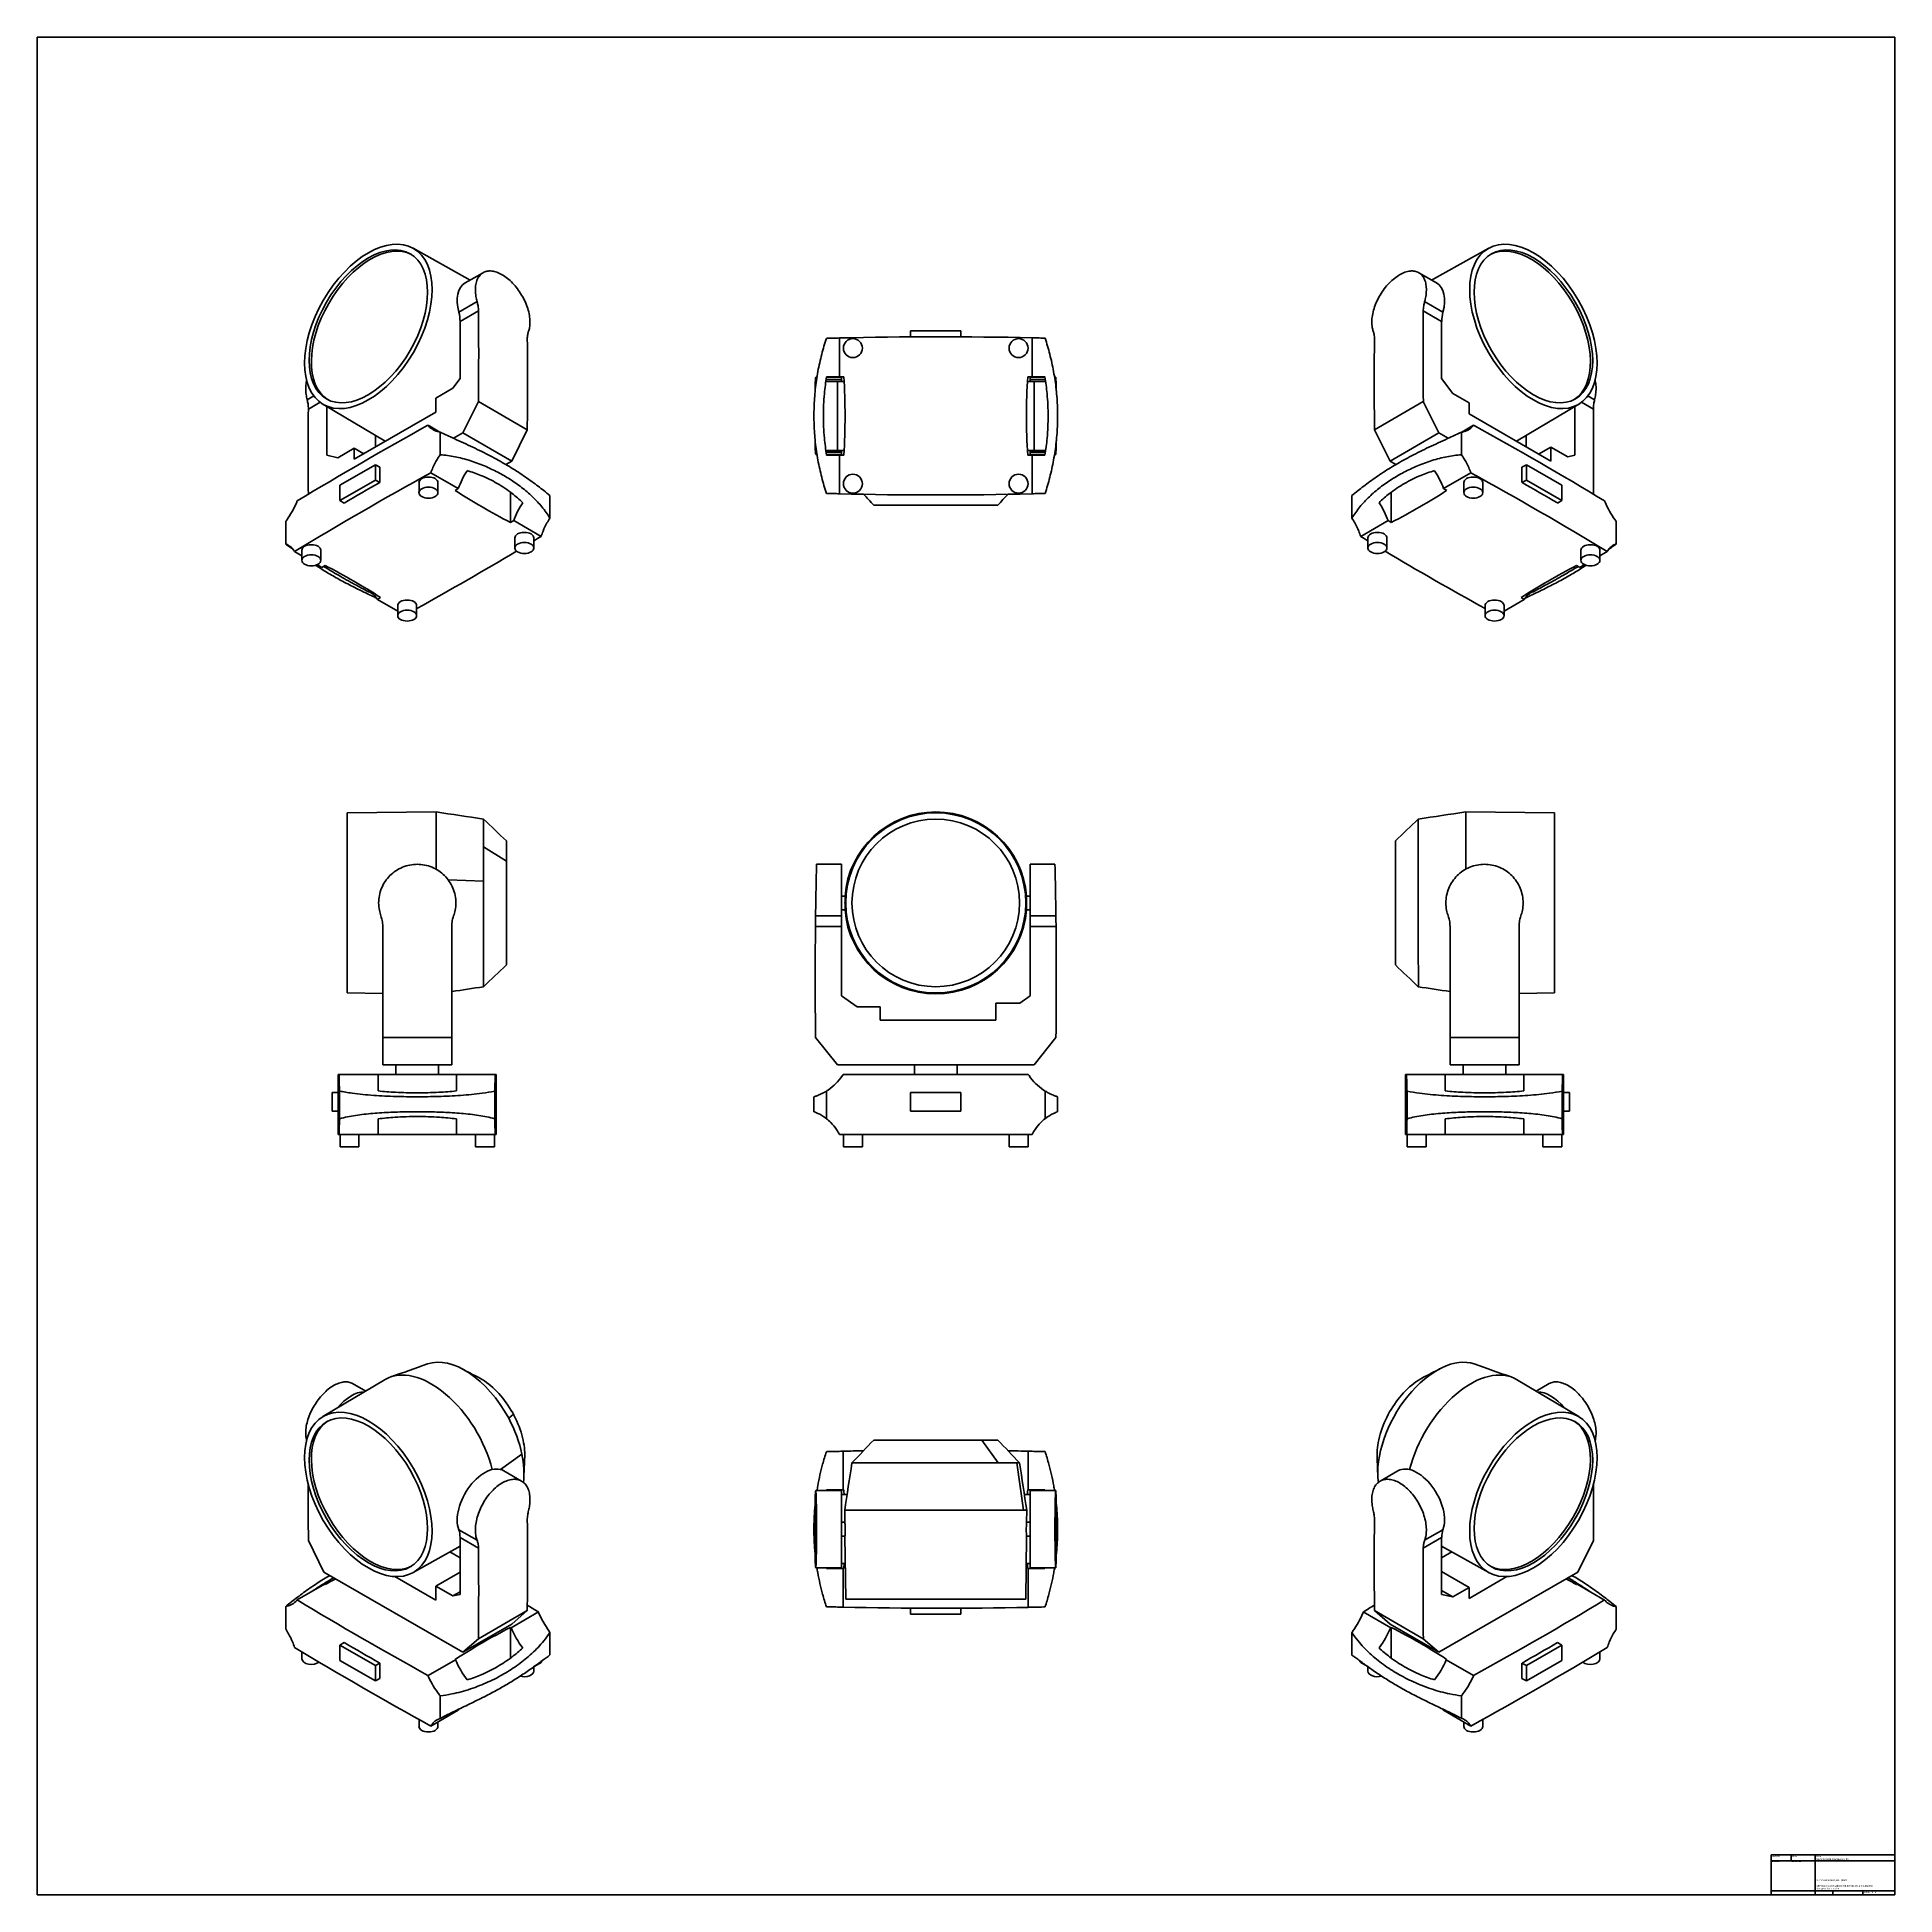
# Model space of a CAD drawing. Header units: millimetres. Extents: x 20 to 2980, y 20 to 2980.
import ezdxf
from ezdxf.enums import TextEntityAlignment as Align

# ---------------------------------------------------------------- set-up
doc = ezdxf.new("R2018")
doc.units = ezdxf.units.MM
for name, color, linetype, lineweight in [('Border (ANSI)', 7, 'Continuous', 70), ('Title (ANSI)', 7, 'Continuous', 50), ('Visible (ISO)', 7, 'Continuous', 50), ('Visible Narrow (ISO)', 7, 'Continuous', 35)]:
    doc.layers.add(name, color=color, linetype=linetype, lineweight=lineweight)
doc.styles.add('Note Text (ANSI)', font='tahoma.ttf')
doc.styles.add('Text Style38', font='tahoma.ttf')

# ---------------------------------------------------------------- blocks, each defined once
blk = doc.blocks.new('Borders Chauvet')
at = {"layer": 'Border (ANSI)'}
for p, q in [((20, 2980), (2980, 2980)), ((20, 20), (20, 2980)), ((2980, 2980), (2980, 20)), ((2980, 20), (20, 20))]:
    blk.add_line(p, q, dxfattribs=at)
blk = doc.blocks.new('Title Blocks Chauvet')
at = {"layer": 'Title (ANSI)'}
for p, q in [((414.9, 145.8), (218, 145.8)), ((218, 145.8), (218, 82.1)), ((249.5, 145.8), (249.5, 136.2)), ((414.9, 82.1), (414.9, 145.8)), ((218, 82.1), (414.9, 82.1))]:
    blk.add_line(p, q, dxfattribs=at)
at = {"layer": 'Title (ANSI)', "lineweight": 35}
for p, q in [((218, 136.2), (414.9, 136.2)), ((287.9, 82.1), (287.9, 145.8)), ((287.9, 88.5), (218, 88.5)), ((414.9, 88.5), (287.9, 88.5)), ((316.3, 88.5), (316.3, 82.1)), ((364.1, 88.5), (364.1, 82.1))]:
    blk.add_line(p, q, dxfattribs=at)
at = {"layer": 'Title (ANSI)', "style": 'Text Style38'}
for s, p in [('DRAWN', (218.8, 145)), ('DATE', (250.3, 145)), ('TITLE', (288.7, 145))]:
    blk.add_text(s, height=2.54, dxfattribs=at).set_placement(p, align=Align.TOP_LEFT)
at = {"layer": 'Title (ANSI)', "insert": (290, 106.9), "char_height": 2.54, "width": 96.447, "attachment_point": 1, "line_spacing_factor": 1.07956, "style": 'Note Text (ANSI)'}
blk.add_mtext('\\fCalibri|b0|i0;\\H2.5400;© Chauvet & Sons, LLC  (2020)\\P\\fCalibri|b0|i0;\\H2.5400;\\P\\fCalibri|b0|i0;\\H2.5400;All Product specifications and dimensions are subject to change without notice \\P', dxfattribs=at)
at = {"layer": 'Title (ANSI)', "insert": (364.9, 87.7), "char_height": 2.54, "attachment_point": 1, "style": 'Note Text (ANSI)'}
blk.add_mtext('\\fTahoma|b0|i0;\\H2.5400;SCALE', dxfattribs=at)
at = {"layer": 'Title (ANSI)', "lineweight": 30, "flags": 104}
for tag, p in [('AUTHOR', (218.8, 137)), ('CREATION_DATE', (250.3, 137.2))]:
    blk.add_attdef(tag, text='', height=3.17, dxfattribs=at).set_placement(p, align=Align.BOTTOM_LEFT)
for tag, height, p in [('TITLE', 3.17, (289.3, 140.3)), ('Initial_View_Scale', 2.54, (378.3, 87.7))]:
    blk.add_attdef(tag, text='', height=height, dxfattribs=at).set_placement(p, align=Align.TOP_LEFT)

msp = doc.modelspace()

# ---------------------------------------------------------------- linework, layer by layer
at = {"layer": 'Visible (ISO)'}
for p, q in [((618.9, 2643.8), (709.9, 2592.8)), ((2332.9, 2643.8), (2241.9, 2592.8)), ((730.4, 2604.7), (702, 2588.3)), ((2249.8, 2588.3), (2221.4, 2604.7)), ((693.9, 2526.8), (693.9, 2436.3)), ((2257.9, 2526.8), (2257.9, 2436.3)), ((1298.2, 2439), (1298.2, 2500.7)), ((1411.8, 2502.4), (1411.8, 2512.2)), ((1411.8, 2512.2), (1491.8, 2512.2)), ((1491.8, 2502.4), (1491.8, 2512.2)), ((1605.4, 2439), (1605.4, 2500.9)), ((693.9, 2436.3), (682.4, 2420.6)), ((1259.7, 2431.5), (1260.3, 2431.5)), ((1259.7, 2416.6), (1259.7, 2431.5)), ((1261.5, 2431.5), (1260.3, 2431.5)), ((1260.3, 2421.9), (1260.3, 2431.5)), ((1262.5, 2438), (1260.7, 2438)), ((1295.2, 2431.5), (1276.8, 2431.5)), ((1301.6, 2438), (1277.8, 2438)), ((1277.9, 2439), (1298.2, 2439)), ((1305.8, 2431.5), (1295.2, 2431.5)), ((1295.2, 2321.5), (1295.2, 2431.5)), ((1305.3, 2439), (1298.2, 2439)), ((1301.6, 2438), (1301.6, 2434.4)), ((1301.6, 2434.4), (1301.6, 2431.5)), ((1608.4, 2431.5), (1597.8, 2431.5)), ((1598.3, 2439), (1605.4, 2439)), ((1602, 2438), (1602, 2434.4)), ((1625.9, 2438), (1602, 2438)), ((1602, 2434.4), (1602, 2431.5)), ((1625.7, 2439), (1605.4, 2439)), ((1608.4, 2321.5), (1608.4, 2431.5)), ((1608.4, 2431.5), (1626.9, 2431.5)), ((1643, 2438), (1641.1, 2438)), ((1642.1, 2431.5), (1643.3, 2431.5)), ((1643.3, 2421.9), (1643.3, 2431.5)), ((1643.9, 2431.5), (1643.3, 2431.5)), ((1643.9, 2431.5), (1643.9, 2416.6)), ((2257.9, 2436.3), (2275.6, 2412.2)), ((682.4, 2420.6), (655.2, 2404.9)), ((655.2, 2404.9), (655.2, 2382.5)), ((698.4, 2349.4), (723.1, 2399.4)), ((800.9, 2354.5), (723.1, 2399.4)), ((2150.9, 2354.5), (2228.7, 2399.4)), ((2253.4, 2349.4), (2228.7, 2399.4)), ((2275.6, 2412.2), (2301.6, 2397.2)), ((475.4, 2395.3), (574.7, 2336.2)), ((481.5, 2391.7), (481.5, 2313.7)), ((525.1, 2307.4), (655.2, 2382.5)), ((2301.6, 2397.2), (2301.6, 2379.6)), ((2301.6, 2379.6), (2431.7, 2304.5)), ((2476.4, 2395.3), (2377.1, 2336.2)), ((2470.3, 2391.7), (2470.3, 2313.7)), ((559.3, 2327.1), (559.3, 2345.4)), ((661.6, 2350.7), (642.8, 2361.6)), ((662.1, 2314.6), (662.1, 2350.6)), ((698.4, 2349.4), (683.5, 2340.8)), ((776.2, 2304.5), (698.4, 2349.4)), ((800.9, 2354.5), (776.2, 2304.5)), ((2150.9, 2354.5), (2175.6, 2304.5)), ((2175.6, 2304.5), (2253.4, 2349.4)), ((2268.4, 2340.8), (2253.4, 2349.4)), ((2289.4, 2350.5), (2289.4, 2314.6)), ((2290, 2350.6), (2308.8, 2361.5)), ((2392.6, 2327.1), (2392.6, 2345.4)), ((481.5, 2313.7), (499.1, 2309.9)), ((499.1, 2309.9), (525.1, 2324.9)), ((525.1, 2324.9), (525.1, 2307.4)), ((540.3, 2316.1), (525.1, 2324.9)), ((1259.7, 2321.5), (1259.7, 2336.8)), ((1260.3, 2321.5), (1259.7, 2321.5)), ((1260.3, 2321.5), (1260.3, 2331.5)), ((1260.3, 2321.5), (1261.6, 2321.5)), ((1262.5, 2315), (1260.7, 2315)), ((1276.8, 2321.5), (1295.2, 2321.5)), ((1301.6, 2315), (1277.8, 2315)), ((1298.2, 2314), (1277.9, 2314)), ((1305.8, 2321.5), (1295.2, 2321.5)), ((1298.2, 2314), (1305.3, 2314)), ((1298.2, 2252.5), (1298.2, 2314)), ((1301.6, 2321.5), (1301.6, 2318.6)), ((1301.6, 2318.6), (1301.6, 2315)), ((1608.4, 2321.5), (1597.8, 2321.5)), ((1605.4, 2314), (1598.3, 2314)), ((1602, 2321.5), (1602, 2318.6)), ((1602, 2318.6), (1602, 2315)), ((1625.9, 2315), (1602, 2315)), ((1605.4, 2314), (1625.7, 2314)), ((1605.4, 2252.5), (1605.4, 2314)), ((1626.9, 2321.5), (1608.4, 2321.5)), ((1643, 2315), (1641.1, 2315)), ((1643.3, 2321.5), (1642.1, 2321.5)), ((1643.3, 2321.5), (1643.3, 2331.5)), ((1643.3, 2321.5), (1643.9, 2321.5)), ((1643.9, 2336.8), (1643.9, 2321.5)), ((2412.2, 2315.7), (2431.7, 2326.9)), ((2458.9, 2311.2), (2431.7, 2326.9)), ((2431.7, 2326.9), (2431.7, 2304.5)), ((2470.3, 2313.7), (2458.9, 2311.2)), ((559, 2298.8), (502.4, 2266.2)), ((565.8, 2294.8), (559, 2298.8)), ((559, 2274.3), (559, 2298.8)), ((565.8, 2294.8), (565.8, 2270.3)), ((691, 2260.6), (647.2, 2285.9)), ((776.2, 2304.5), (766.8, 2299.1)), ((2185, 2299.1), (2175.6, 2304.5)), ((2260.8, 2260.6), (2304.4, 2285.8)), ((2385.9, 2294.8), (2392.9, 2298.8)), ((2385.9, 2270.3), (2385.9, 2294.8)), ((2449.4, 2266.2), (2392.9, 2298.8)), ((2392.9, 2298.8), (2392.9, 2274.3)), ((502.4, 2241.7), (559, 2274.3)), ((502.4, 2266.2), (502.4, 2241.7)), ((565.8, 2270.3), (559, 2274.3)), ((628.5, 2270.4), (628.5, 2254.2)), ((658.6, 2270.4), (658.6, 2254.2)), ((686, 2257.7), (691, 2260.6)), ((774.3, 2254.9), (774.3, 2206.7)), ((837, 2249.6), (837, 2213.6)), ((2114.8, 2213.7), (2114.8, 2249.6)), ((2177.5, 2254.9), (2177.5, 2206.7)), ((2265.9, 2257.7), (2260.8, 2260.6)), ((2293.2, 2270.4), (2293.2, 2254.2)), ((2323.4, 2270.4), (2323.4, 2254.2)), ((2385.9, 2270.3), (2392.9, 2274.3)), ((2392.9, 2274.3), (2449.4, 2241.7)), ((2449.4, 2241.7), (2449.4, 2266.2)), ((509.3, 2237.7), (502.4, 2241.7)), ((1550.7, 2234.5), (1352.9, 2234.5)), ((2442.6, 2237.7), (2449.4, 2241.7)), ((416, 2208.2), (416, 2172.3)), ((779.4, 2209.6), (774.3, 2206.7)), ((822.9, 2184.5), (779.4, 2209.6)), ((2129, 2184.5), (2172.5, 2209.6)), ((2172.5, 2209.6), (2177.5, 2206.7)), ((2536, 2172.4), (2536, 2208.4)), ((441.8, 2162.6), (441.8, 2146.4)), ((472, 2162.6), (472, 2146.4)), ((781.2, 2166), (781.2, 2182.2)), ((811.4, 2166), (811.4, 2182.2)), ((2140.5, 2166), (2140.5, 2182.2)), ((2170.6, 2166), (2170.6, 2182.2)), ((2479.9, 2162.6), (2479.9, 2146.4)), ((2510, 2162.6), (2510, 2146.4)), ((441.8, 2153.7), (430.2, 2160.4)), ((473.8, 2135.2), (466.2, 2139.6)), ((478.8, 2138.1), (473.8, 2135.2)), ((2473, 2138.1), (2478, 2135.2)), ((2478, 2135.2), (2485.6, 2139.6)), ((2510, 2153.7), (2521.8, 2160.5)), ((547.8, 2099.4), (547.8, 2096.3)), ((562.2, 2084.2), (567.2, 2087.1)), ((594.5, 2065.5), (562.2, 2084.2)), ((594.5, 2058.3), (594.5, 2074.4)), ((624.7, 2058.3), (624.7, 2074.4)), ((2327.1, 2058.3), (2327.1, 2074.4)), ((2357.3, 2065.5), (2389.6, 2084.2)), ((2357.3, 2058.3), (2357.3, 2074.4)), ((2389.6, 2084.2), (2384.6, 2087.1)), ((2404, 2099.4), (2404, 2096.3)), ((514.1, 1744), (655.6, 1745.5)), ((514.1, 1457), (514.1, 1744)), ((655.6, 1654.2), (655.6, 1745.5)), ((2296.2, 1745.5), (2296.2, 1654.2)), ((2437.7, 1744), (2296.2, 1745.5)), ((2437.7, 1744), (2437.7, 1457)), ((767.6, 1699.4), (767.6, 1666.8)), ((2184.2, 1501.6), (2184.2, 1699.4)), ((767.6, 1666.8), (767.6, 1501.6)), ((1301.6, 1662), (1261.9, 1662)), ((1301.6, 1579.8), (1301.6, 1662)), ((1602, 1579.8), (1602, 1662)), ((1641.7, 1662), (1602, 1662)), ((1301.6, 1611.5), (1307.6, 1611.5)), ((1596.1, 1611.5), (1602, 1611.5)), ((1301.6, 1589.5), (1307.6, 1589.5)), ((1301.6, 1579.8), (1301.6, 1563)), ((1596.1, 1589.5), (1602, 1589.5)), ((1602, 1579.8), (1602, 1563)), ((570.6, 1563), (570.6, 1386.3)), ((680.6, 1386.3), (680.6, 1563)), ((1301.6, 1563), (1301.6, 1452.2)), ((1602, 1563), (1602, 1452.2)), ((2271.2, 1386.3), (2271.2, 1563)), ((2381.2, 1563), (2381.2, 1386.3)), ((514.1, 1457), (570.6, 1456.4)), ((1301.6, 1452.2), (1326.6, 1435)), ((1602, 1452.2), (1585.8, 1441)), ((2437.7, 1457), (2381.2, 1456.4)), ((1326.6, 1435), (1363.3, 1435)), ((1363.3, 1435), (1363.3, 1413.5)), ((1585.8, 1441), (1547.3, 1441)), ((1547.3, 1441), (1547.3, 1413.5)), ((1363.3, 1413.5), (1547.3, 1413.5)), ((680.6, 1386.3), (570.6, 1386.3)), ((570.6, 1342.5), (570.6, 1386.3)), ((680.6, 1386.3), (680.6, 1342.5)), ((1295.2, 1342.5), (1260.3, 1386.3)), ((1608.4, 1342.5), (1643.3, 1386.3)), ((2271.2, 1386.3), (2271.2, 1342.5)), ((2271.2, 1386.3), (2381.2, 1386.3)), ((2381.2, 1342.5), (2381.2, 1386.3)), ((680.6, 1342.5), (570.6, 1342.5)), ((591.6, 1342.5), (591.6, 1327.2)), ((659.6, 1342.5), (659.6, 1327.2)), ((1608.4, 1342.5), (1295.2, 1342.5)), ((1417.8, 1342.5), (1417.8, 1327.2)), ((1485.8, 1342.5), (1485.8, 1327.2)), ((2271.2, 1342.5), (2381.2, 1342.5)), ((2292.2, 1342.5), (2292.2, 1327.2)), ((2360.2, 1342.5), (2360.2, 1327.2)), ((499.6, 1327.2), (501.1, 1327.2)), ((499.6, 1298.5), (499.6, 1327.2)), ((563.1, 1327.2), (501.1, 1327.2)), ((688.1, 1327.2), (563.1, 1327.2)), ((563.1, 1327.2), (563.1, 1300.9)), ((749.8, 1327.2), (688.1, 1327.2)), ((688.1, 1300.9), (688.1, 1327.2)), ((749.8, 1327.2), (751.6, 1327.2)), ((751.6, 1327.2), (751.6, 1231.5)), ((1304.3, 1327.2), (1599.3, 1327.2)), ((2200.2, 1327.2), (2202, 1327.2)), ((2200.2, 1327.2), (2200.2, 1231.5)), ((2202, 1327.2), (2263.7, 1327.2)), ((2388.7, 1327.2), (2263.7, 1327.2)), ((2263.7, 1300.9), (2263.7, 1327.2)), ((2388.7, 1327.2), (2450.4, 1327.2)), ((2388.7, 1327.2), (2388.7, 1300.9)), ((2450.4, 1327.2), (2452.2, 1327.2)), ((2452.2, 1298.5), (2452.2, 1327.2)), ((499.7, 1298.5), (490, 1298.5)), ((490, 1268.5), (490, 1298.5)), ((499.7, 1298.5), (499.7, 1268.5)), ((501.7, 1256.6), (501.7, 1300.8)), ((749.1, 1300.7), (749.1, 1256.6)), ((1257.7, 1267.8), (1257.7, 1291.6)), ((1277.6, 1300.7), (1277.6, 1256.7)), ((1491.8, 1298.5), (1411.8, 1298.5)), ((1411.8, 1298.5), (1411.8, 1268.5)), ((1491.8, 1268.5), (1491.8, 1298.5)), ((1626, 1256.6), (1626, 1300.8)), ((1646, 1291.6), (1646, 1267.8)), ((2202.7, 1256.7), (2202.7, 1300.7)), ((2449.8, 1300.7), (2449.8, 1256.7)), ((2452, 1298.5), (2461.8, 1298.5)), ((2452, 1268.5), (2452, 1298.5)), ((2461.8, 1298.5), (2461.8, 1268.5)), ((499.7, 1268.5), (490, 1268.5)), ((499.6, 1231.5), (499.6, 1268.5)), ((563.1, 1256.4), (563.1, 1231.5)), ((688.1, 1231.5), (688.1, 1256.4)), ((1411.8, 1268.5), (1491.8, 1268.5)), ((2263.7, 1231.5), (2263.7, 1256.4)), ((2388.7, 1256.4), (2388.7, 1231.5)), ((2452, 1268.5), (2461.8, 1268.5)), ((2452.2, 1231.5), (2452.2, 1268.5)), ((501.3, 1231.5), (499.6, 1231.5)), ((563.1, 1231.5), (501.3, 1231.5)), ((502.6, 1231.5), (502.6, 1211.7)), ((532.7, 1231.5), (532.7, 1211.7)), ((688.1, 1231.5), (563.1, 1231.5)), ((749.7, 1231.5), (688.1, 1231.5)), ((718.6, 1211.7), (718.6, 1231.5)), ((748.7, 1211.7), (748.7, 1231.5)), ((749.7, 1231.5), (751.6, 1231.5)), ((1605.4, 1231.5), (1298.2, 1231.5)), ((1304.7, 1231.5), (1304.7, 1211.7)), ((1334.9, 1231.5), (1334.9, 1211.7)), ((1568.7, 1231.5), (1568.7, 1211.7)), ((1598.9, 1231.5), (1598.9, 1211.7)), ((2200.2, 1231.5), (2202.2, 1231.5)), ((2202.2, 1231.5), (2263.7, 1231.5)), ((2203.1, 1211.7), (2203.1, 1231.5)), ((2233.3, 1211.7), (2233.3, 1231.5)), ((2263.7, 1231.5), (2388.7, 1231.5)), ((2388.7, 1231.5), (2450.3, 1231.5)), ((2419.1, 1231.5), (2419.1, 1211.7)), ((2449.3, 1231.5), (2449.3, 1211.7)), ((2452.2, 1231.5), (2450.3, 1231.5)), ((502.6, 1211.7), (532.7, 1211.7)), ((748.7, 1211.7), (718.6, 1211.7)), ((1304.7, 1211.7), (1334.9, 1211.7)), ((1568.7, 1211.7), (1598.9, 1211.7)), ((2233.3, 1211.7), (2203.1, 1211.7)), ((2419.1, 1211.7), (2449.3, 1211.7)), ((475.4, 782), (574.7, 841.1)), ((543.5, 822.6), (522.7, 834.6)), ((2476.4, 782), (2377.1, 841.1)), ((2429.1, 834.6), (2408.3, 822.6)), ((1352.9, 744.7), (1525.2, 744.7)), ((1525.2, 744.7), (1550.7, 744.7)), ((1304.3, 726.8), (1304.3, 665.2)), ((1599.3, 726.9), (1599.3, 665.2)), ((791.9, 679.2), (763.5, 695.5)), ((2188.3, 695.5), (2159.9, 679.2)), ((1259.7, 657.7), (1260.2, 657.7)), ((1259.7, 657.7), (1259.7, 547.7)), ((1301.6, 664.2), (1260.7, 664.2)), ((1277.9, 665.2), (1304.3, 665.2)), ((1301.6, 664.2), (1301.6, 541.2)), ((1310.6, 657.7), (1301.6, 657.7)), ((1305.3, 665.2), (1304.3, 665.2)), ((1593, 657.7), (1602, 657.7)), ((1599.3, 665.2), (1598.3, 665.2)), ((1625.7, 665.2), (1599.3, 665.2)), ((1602, 664.2), (1602, 541.2)), ((1643, 664.2), (1602, 664.2)), ((1643.9, 657.7), (1643.5, 657.7)), ((1643.9, 547.7), (1643.9, 657.7)), ((1596.8, 632.7), (1306.8, 632.7)), ((1307, 613.7), (1306.8, 632.7)), ((1326.6, 632.7), (1326.6, 632.7)), ((1596.6, 613.7), (1596.8, 632.7)), ((1301.6, 613.7), (1307, 613.7)), ((1596.6, 613.7), (1602, 613.7)), ((477, 534.4), (452.2, 584.4)), ((618.9, 533.5), (693.9, 575.5)), ((693.9, 557), (677.6, 566.4)), ((693.9, 589.2), (693.9, 498.7)), ((1301.6, 591.7), (1307.2, 591.7)), ((1308.3, 491.2), (1307.2, 591.7)), ((1595.3, 491.2), (1596.4, 591.7)), ((1596.4, 591.7), (1602, 591.7)), ((2257.9, 589.2), (2257.9, 498.7)), ((2332.9, 533.5), (2257.9, 575.5)), ((2274.2, 566.4), (2257.9, 557)), ((2474.9, 534.4), (2499.6, 584.4)), ((698.4, 406.6), (477, 534.4)), ((693.9, 534.3), (655.2, 511.9)), ((1260.2, 547.7), (1259.7, 547.7)), ((1301.6, 541.2), (1260.7, 541.2)), ((1304.3, 540.2), (1277.9, 540.2)), ((1301.6, 547.7), (1307.7, 547.7)), ((1304.3, 540.2), (1305.3, 540.2)), ((1304.3, 540.2), (1304.3, 478.4)), ((1602, 547.7), (1595.9, 547.7)), ((1598.3, 540.2), (1599.3, 540.2)), ((1599.3, 540.2), (1599.3, 478.2)), ((1599.3, 540.2), (1625.7, 540.2)), ((1643, 541.2), (1602, 541.2)), ((1643.5, 547.7), (1643.9, 547.7)), ((2474.9, 534.4), (2253.4, 406.6)), ((2257.9, 535.1), (2301.6, 509.9)), ((478.1, 515.1), (434.4, 489.9)), ((478.1, 515.1), (478.8, 514.7)), ((590, 527.2), (655.2, 489.5)), ((682.4, 496.2), (655.2, 511.9)), ((655.2, 511.9), (655.2, 489.5)), ((2257.9, 505.1), (2275.6, 494.9)), ((2275.6, 494.9), (2301.6, 509.9)), ((2301.6, 492.4), (2361.8, 527.2)), ((2301.6, 509.9), (2301.6, 492.4)), ((2473, 514.7), (2473.7, 515.1)), ((2473.7, 515.1), (2517.6, 489.8)), ((416, 479.5), (416, 443.6)), ((693.9, 502.8), (682.4, 496.2)), ((693.9, 498.7), (682.4, 496.2)), ((1595.3, 491.2), (1308.3, 491.2)), ((1411.8, 476.8), (1411.8, 467)), ((1491.8, 476.8), (1491.8, 467)), ((2257.9, 498.7), (2275.6, 494.9)), ((2536, 443.3), (2536, 479.4)), ((776.2, 451.5), (698.4, 406.6)), ((800.9, 473), (723.1, 428.1)), ((775.1, 445.7), (774.3, 446.1)), ((774.3, 446.1), (774.3, 397.3)), ((818.7, 470.9), (775.1, 445.7)), ((800.9, 473), (776.2, 451.5)), ((1491.8, 467), (1411.8, 467)), ((2133.1, 470.9), (2176.7, 445.7)), ((2150.9, 473), (2175.6, 451.5)), ((2150.9, 473), (2228.7, 428.1)), ((2175.6, 451.5), (2253.4, 406.6)), ((2177.5, 446.1), (2176.7, 445.7)), ((2177.5, 446.1), (2177.5, 397.3)), ((509.3, 422), (502.4, 418)), ((559, 385.3), (502.4, 418)), ((502.4, 418), (502.4, 393.5)), ((698.4, 406.6), (723.1, 428.1)), ((837, 438.2), (837, 402.2)), ((2114.8, 402.1), (2114.8, 438.1)), ((2253.4, 406.6), (2228.7, 428.1)), ((2449.4, 418), (2392.9, 385.3)), ((2442.6, 421.9), (2449.4, 418)), ((2449.4, 393.5), (2449.4, 418)), ((441.8, 407.4), (441.8, 395.9)), ((502.4, 393.5), (559, 360.8)), ((565.8, 389.3), (559, 385.3)), ((559, 360.8), (559, 385.3)), ((565.8, 389.3), (565.8, 364.8)), ((686.7, 394.7), (642.8, 369.4)), ((686, 395.1), (686.7, 394.7)), ((822.9, 390.3), (812.8, 384.4)), ((2129, 390.3), (2139, 384.4)), ((2265.1, 394.7), (2265.9, 395.1)), ((2265.1, 394.7), (2308.8, 369.5)), ((2385.9, 389.3), (2392.9, 385.3)), ((2385.9, 364.8), (2385.9, 389.3)), ((2392.9, 360.8), (2449.4, 393.5)), ((2392.9, 385.3), (2392.9, 360.8)), ((2510, 407.2), (2510, 395.9)), ((565.8, 364.8), (559, 360.8)), ((811.4, 376.3), (811.4, 383.4)), ((2140.5, 376.3), (2140.5, 383.4)), ((2385.9, 364.8), (2392.9, 360.8)), ((662.1, 301.2), (662.1, 337.2)), ((2289.4, 337.2), (2289.4, 301.3)), ((628.5, 299.3), (628.5, 288.2)), ((691, 314.1), (647.2, 288.8)), ((2260.8, 314.1), (2304.4, 288.9)), ((2323.4, 299.4), (2323.4, 288.2)), ((658.6, 295.4), (658.6, 288.2)), ((2293.2, 295.4), (2293.2, 288.2))]:
    msp.add_line(p, q, dxfattribs=at)
for centre, radius in [((1319.8, 2484.5), 15.1), ((1583.8, 2484.5), 15.1), ((1319.8, 2268.5), 15.1), ((1583.8, 2268.5), 15.1), ((1451.8, 1600.5), 143.5), ((1451.8, 1600.5), 133.5)]:
    msp.add_circle(centre, radius, dxfattribs=at)
for centre, radius, start, end in [((1457.2, -4274.4), 6777, 88.7473, 91.34428), ((320.9, 2376.5), 986.4, 356.3673, 3.6327), ((2582.7, 2376.5), 986.4, 176.3673, 183.6327), ((1452.5, 8298.9), 6048.4, 268.53852, 271.44838), ((1451.8, 1600.5), 145, 4.3508, 175.6492), ((1451.8, 1600.5), 145, 184.3508, 355.6492), ((8823.9, 1480), 7564.2, 179.37153, 180.71002), ((-5920.3, 1480), 7564.2, 359.28998, 0.62847), ((1452.5, -5319.7), 6048.4, 91.09822, 91.40395), ((1452.5, -5319.7), 6048.4, 88.60915, 88.91563), ((320.9, 602.7), 986.4, 3.1963, 3.6327), ((2582.7, 602.7), 986.4, 176.3673, 176.8037), ((320.9, 602.7), 986.4, 356.3673, 356.8037), ((2582.7, 602.7), 986.4, 183.1963, 183.6327), ((1457.2, 7253.6), 6777, 268.70707, 271.20135)]:
    msp.add_arc(centre, radius, start, end, dxfattribs=at)
for centre, major_axis in [((547.7, 2519.2), (71.8, 124.3)), ((2404.1, 2519.2), (-71.8, 124.3)), ((547.7, 2519.2), (66.8, 115.6)), ((2404.1, 2519.2), (-66.8, 115.6)), ((643.5, 2254.2), (-15.1, 0)), ((2308.3, 2254.2), (15.1, 0)), ((796.3, 2166), (15.1, 0)), ((2155.5, 2166), (-15.1, 0)), ((456.9, 2146.4), (-15.1, 0)), ((2494.9, 2146.4), (15.1, 0)), ((609.6, 2058.3), (15.1, 0)), ((2342.2, 2058.3), (-15.1, 0)), ((547.7, 658.1), (-71.8, 124.3)), ((2404.1, 658.1), (71.8, 124.3)), ((547.7, 658.1), (-66.8, 115.6)), ((2404.1, 658.1), (66.8, 115.6))]:
    msp.add_ellipse(centre, major_axis=major_axis, ratio=0.57735, dxfattribs=at)
for centre, major_axis, ratio, start_param, end_param in [((551.3, 2517.2), (-66.8, -115.6), 0.57735, 3.168079, 6.256699), ((2400.5, 2517.2), (-66.8, 115.6), 0.57735, 3.168079, 6.256699), ((732.8, 2535), (-30.8, 53.3), 0.57735, 0, 1.128535), ((2219, 2535), (30.8, 53.3), 0.57735, 5.154651, 6.283185), ((658.5, 2547.3), (25, -43.3), 0.57735, 0.785398, 1.128535), ((-4625.2, -611.9), (3782.1, 6550.8), 0.57735, 5.485395, 5.508756), ((7577, -611.9), (-3782.1, 6550.8), 0.57735, 0.774429, 0.79779), ((2293.3, 2547.3), (-25, -43.3), 0.57735, 5.154651, 5.497787), ((-4547.4, -656.8), (-3782.1, -6550.8), 0.57735, 2.343802, 2.367163), ((7499.2, -656.8), (3782.1, -6550.8), 0.57735, 3.916022, 3.939383), ((5800.5, 5407.4), (3782.1, 6550.8), 0.57735, 2.345226, 2.367175), ((-2848.7, 5407.4), (-3782.1, 6550.8), 0.57735, 3.916036, 3.93796), ((5333.3, -462.5), (-6777, 0), 0.57735, 5.47682, 5.520353), ((-2373.9, -466.9), (-6777, 0), 0.57735, 3.906023, 3.949557), ((647.8, 2461.5), (-72.5, -125.6), 0.57735, 6.275689, 6.277771), ((2304, 2461.5), (72.5, -125.6), 0.57735, 0.005415, 0.007496), ((5333.3, -540.6), (6777, 0), 0.57735, 2.334331, 2.379657), ((737.7, 2260.5), (-37, -64.1), 0.57735, 4.594666, 5.032726), ((2214.1, 2260.5), (37, -64.1), 0.57735, 1.250459, 1.688519), ((2308.3, 2270.4), (-15.1, 0), 0.57735, 3.141593, 6.283185), ((-2373.9, -545), (6777, 0), 0.57735, 0.763534, 0.80886), ((5333.3, -510.4), (-6777, 0), 0.57735, 5.492684, 5.504489), ((643.5, 2270.4), (-15.1, 0), 0.57735, 3.141593, 6.283185), ((1426.3, 2634.1), (-986.4, 0), 0.57735, 0.721996, 0.8488), ((1525.6, 2634.1), (986.4, 0), 0.57735, 5.434385, 5.561189), ((-2373.9, -514.8), (-6777, 0), 0.57735, 3.921887, 3.933692), ((826.1, 2209.5), (37, 64.1), 0.57735, 1.453073, 1.891134), ((2125.7, 2209.5), (-37, 64.1), 0.57735, 4.392052, 4.830112), ((796.3, 2182.2), (-15.1, 0), 0.57735, 3.141593, 6.283185), ((2155.5, 2182.2), (-15.1, 0), 0.57735, 3.141593, 6.283185), ((456.9, 2162.6), (-15.1, 0), 0.57735, 3.141593, 6.283185), ((-3560.7, 4590.5), (6048.4, 0), 0.57735, 5.476625, 5.513766), ((-3560.7, 4590.5), (6048.4, 0), 0.57735, 5.520306, 5.523066), ((6513.5, 4589.9), (6048.4, 0), 0.57735, 3.901483, 3.904238), ((6513.5, 4589.9), (6048.4, 0), 0.57735, 3.910782, 3.947929), ((2494.9, 2162.6), (-15.1, 0), 0.57735, 3.141593, 6.283185), ((-173.1, 1710.7), (-986.4, 0), 0.57735, 3.863589, 3.990393), ((3124.9, 1710.7), (986.4, 0), 0.57735, 2.292792, 2.419597), ((515.4, 2030.1), (37, 64.1), 0.57735, 5.962848, 6.400908), ((609.6, 2074.4), (-15.1, 0), 0.57735, 3.141593, 6.283185), ((2342.2, 2074.4), (-15.1, 0), 0.57735, 3.141593, 6.283185), ((2436.4, 2030.1), (-37, 64.1), 0.57735, 6.165462, 6.603523), ((731.2, 1600.5), (0.1, 133.6), 0.000437, 6.282676, 7.119323), ((2220.7, 1600.5), (0.1, -133.6), 0.000437, 3.141745, 6.283248), ((731.2, 1600.5), (-0.1, -133.6), 0.000437, 3.97773, 4.449789), ((731.2, 1600.5), (-0.1, -133.6), 0.000437, 4.44979, 6.283765), ((701.2, 746.7), (-66.7, 115.8), 0.577377, 4.66211, 6.177291), ((2250.6, 746.7), (66.8, 115.7), 0.577882, 0.106776, 2.498673), ((647.8, 715.9), (-72.5, 125.6), 0.57735, 4.251714, 6.290681), ((2304, 715.9), (72.5, 125.6), 0.57735, 6.275689, 8.314657), ((520.4, 764.9), (30.8, 53.3), 0.57735, 0.290963, 1.310042), ((2431.4, 764.9), (-30.8, 53.3), 0.57735, 4.973143, 5.992223), ((551.3, 660.1), (66.8, -115.6), 0.57735, 3.168079, 6.256699), ((701.2, 746.7), (66.7, -115.8), 0.577377, 1.048458, 1.520518), ((2400.5, 660.1), (66.8, 115.6), 0.57735, 3.168079, 6.256699), ((701.2, 746.7), (66.7, -115.8), 0.577377, 0.644378, 1.048458), ((732.8, 642.3), (30.7, 53.3), 0.57735, 0, 2.699331), ((1451.8, 708.2), (-133.6, 0.1), 0.000484, 3.876252, 6.283302), ((1451.8, 708.2), (133.6, -0.1), 0.000484, 0.2626, 0.734659), ((1451.8, 708.2), (133.6, -0.1), 0.000484, 0.000142, 0.2626), ((2219, 642.3), (-30.7, 53.3), 0.57735, 3.583854, 6.283185), ((5800.5, -2426.9), (-3782.1, 6550.8), 0.57735, 0.783149, 0.79779), ((-2848.7, -2426.9), (3782.1, 6550.8), 0.57735, 5.485395, 5.500037), ((658.5, 568.8), (-25, -43.3), 0.57735, 2.356194, 2.699331), ((-4547.4, 3637.3), (3782.1, -6550.8), 0.57735, 0.773006, 0.796367), ((7499.2, 3637.3), (-3782.1, -6550.8), 0.57735, 5.486818, 5.510179), ((2293.3, 568.8), (25, -43.3), 0.57735, 3.583854, 3.926991), ((-4625.2, 3592.4), (-3782.1, 6550.8), 0.57735, 3.914599, 3.93796), ((7577, 3592.4), (3782.1, 6550.8), 0.57735, 2.345226, 2.368587), ((427.5, 581.4), (42.4, -73.4), 0.57735, 6.059035, 6.064373), ((-173.1, 942.1), (986.4, 0), 0.57735, 5.434385, 5.457572), ((3124.9, 942.1), (986.4, 0), 0.57735, 3.967206, 3.990393), ((2524.3, 581.4), (-42.4, -73.4), 0.57735, 0.218812, 0.22415), ((5333.3, 3193.5), (-6777, 0), 0.57735, 0.762832, 0.806366), ((-3560.7, -1937.7), (6048.4, 0), 0.57735, 0.761123, 0.765358), ((6513.5, -1937.1), (6048.4, 0), 0.57735, 2.376468, 2.380698), ((-2373.9, 3197.9), (-6777, 0), 0.57735, 2.333629, 2.377162), ((1426.3, 18.7), (-986.4, 0), 0.57735, 5.434385, 5.561189), ((825.6, 453.7), (-42.4, 73.4), 0.57735, 1.351984, 1.794947), ((2126.2, 453.7), (42.4, 73.4), 0.57735, 4.488239, 4.931201), ((1525.6, 18.7), (-986.4, 0), 0.57735, 3.863589, 3.990393), ((5333.3, 3170.1), (6777, 0), 0.57735, 3.920289, 3.932094), ((-2373.9, 3174.5), (6777, 0), 0.57735, 5.491086, 5.502891), ((5333.3, 3115.4), (6777, 0), 0.57735, 3.903529, 3.948855), ((456.9, 395.9), (-15.1, 0), 0.57735, 0, 2.52896), ((737.2, 402.6), (42.4, -73.4), 0.57735, 4.493577, 4.936539), ((2214.6, 402.6), (-42.4, -73.4), 0.57735, 1.346646, 1.789609), ((-2373.9, 3119.8), (6777, 0), 0.57735, 5.474325, 5.519651), ((2494.9, 395.9), (15.1, 0), 0.57735, 3.764709, 6.283185), ((796.3, 376.3), (15.1, 0), 0.57735, 4.259018, 6.283185), ((2155.5, 376.3), (-15.1, 0), 0.57735, 0, 2.024168), ((737.7, 260), (-37, 64.1), 0.57735, 0.274539, 0.320337), ((2214.1, 260), (37, 64.1), 0.57735, 5.962848, 6.008646), ((643.5, 288.2), (15.1, 0), 0.57735, 3.141593, 6.283185), ((2308.3, 288.2), (15.1, 0), 0.57735, 3.141593, 6.283185)]:
    msp.add_ellipse(centre, major_axis=major_axis, ratio=ratio, start_param=start_param, end_param=end_param, dxfattribs=at)
for points, knots in [([(721, 2558.6), (720.2, 2561.4), (719.6, 2564.1), (718.6, 2570.3), (718.3, 2573.7), (718.2, 2580), (718.4, 2583.1), (719.4, 2588.8), (720.2, 2591.6), (722.3, 2596.4), (723.7, 2598.5), (726.8, 2602.1), (728.5, 2603.6), (732.3, 2605.8), (734.4, 2606.6), (739.1, 2607.5), (741.7, 2607.6), (747, 2607), (749.7, 2606.3), (755.3, 2604.4), (758.1, 2603), (760.9, 2601.5), (763.6, 2599.9), (766.4, 2597.9), (772.1, 2593.4), (774.9, 2590.9), (780.3, 2585.3), (782.9, 2582.2), (787.7, 2575.8), (789.9, 2572.5), (793.9, 2565.8), (795.7, 2562.3), (799, 2555), (800.5, 2551.3), (802.8, 2543.9), (803.7, 2540.2), (804.9, 2533.1), (805.2, 2529.8), (805.3, 2523.5), (805.1, 2520.4), (804.2, 2515.3), (803.6, 2513.3), (802.9, 2511.3)], [25.771346, 25.771346, 25.771346, 25.771346, 26.642704, 26.642704, 27.801117, 27.801117, 28.959647, 28.959647, 30.118177, 30.118177, 31.276707, 31.276707, 32.435237, 32.435237, 33.593552, 33.593552, 34.751867, 34.751867, 35.910183, 35.910183, 37.068498, 37.068498, 37.068498, 38.226813, 38.226813, 39.385128, 39.385128, 40.543443, 40.543443, 41.701758, 41.701758, 42.860288, 42.860288, 44.018818, 44.018818, 45.177348, 45.177348, 46.335878, 46.335878, 47.494292, 47.494292, 48.36565, 48.36565, 48.36565, 48.36565]), ([(2230.8, 2558.6), (2231.6, 2561.4), (2232.2, 2564.1), (2233.2, 2570.3), (2233.5, 2573.7), (2233.6, 2580), (2233.4, 2583.1), (2232.4, 2588.8), (2231.6, 2591.6), (2229.5, 2596.4), (2228.2, 2598.5), (2225.1, 2602.1), (2223.3, 2603.6), (2219.5, 2605.8), (2217.4, 2606.6), (2212.7, 2607.5), (2210.2, 2607.6), (2204.9, 2607), (2202.1, 2606.3), (2196.5, 2604.4), (2193.7, 2603), (2188.2, 2599.9), (2185.4, 2597.9), (2179.7, 2593.4), (2176.9, 2590.9), (2171.5, 2585.3), (2168.9, 2582.2), (2164.1, 2575.8), (2161.9, 2572.5), (2157.9, 2565.8), (2156.1, 2562.3), (2152.8, 2555), (2151.3, 2551.3), (2149, 2543.9), (2148.1, 2540.2), (2146.9, 2533.1), (2146.6, 2529.8), (2146.5, 2523.5), (2146.8, 2520.4), (2147.7, 2515.3), (2148.2, 2513.3), (2148.9, 2511.3)], [-29.831401, -29.831401, -29.831401, -29.831401, -28.960043, -28.960043, -27.801629, -27.801629, -26.643099, -26.643099, -25.484569, -25.484569, -24.326039, -24.326039, -23.167509, -23.167509, -22.009194, -22.009194, -20.850879, -20.850879, -19.692564, -19.692564, -18.534249, -18.534249, -17.375934, -17.375934, -16.217619, -16.217619, -15.059303, -15.059303, -13.900988, -13.900988, -12.742458, -12.742458, -11.583928, -11.583928, -10.425398, -10.425398, -9.266868, -9.266868, -8.108474, -8.108474, -7.237099, -7.237099, -7.237099, -7.237099]), ([(723.2, 2543.8), (723.2, 2546.3), (722.9, 2549.1), (722.1, 2554.1), (721.6, 2556.4), (721, 2558.6)], [-7.534101, -7.534101, -7.534101, -7.534101, -6.592295, -6.592295, -5.88393, -5.88393, -5.88393, -5.88393]), ([(2228.6, 2543.8), (2228.6, 2546.3), (2228.9, 2549.1), (2229.7, 2554.1), (2230.2, 2556.4), (2230.8, 2558.6)], [7.533868, 7.533868, 7.533868, 7.533868, 8.475673, 8.475673, 9.184038, 9.184038, 9.184038, 9.184038]), ([(802.9, 2511.3), (802.3, 2509.8), (801.9, 2508.1), (801.2, 2503.9), (801, 2501.4), (801, 2498.9)], [-24.252006, -24.252006, -24.252006, -24.252006, -23.543642, -23.543642, -22.601836, -22.601836, -22.601836, -22.601836]), ([(1277.6, 2500.1), (1276.2, 2495.9), (1274.9, 2491.8), (1271.2, 2479.3), (1268.9, 2470.4), (1264.8, 2452), (1263.1, 2442.5), (1260.3, 2423.4), (1259.3, 2413.8), (1258, 2394.9), (1257.7, 2385.6), (1257.7, 2367.8), (1258, 2358.5), (1259.3, 2339.6), (1260.3, 2330), (1263.1, 2310.9), (1264.8, 2301.4), (1268.9, 2283), (1271.2, 2274.1), (1274.9, 2261.6), (1276.2, 2257.3), (1277.6, 2253.1)], [7.325159, 7.325159, 7.325159, 7.325159, 8.634694, 8.634694, 11.294445, 11.294445, 13.954195, 13.954195, 16.613946, 16.613946, 19.273697, 19.273697, 21.933447, 21.933447, 24.593198, 24.593198, 27.252948, 27.252948, 29.912699, 29.912699, 31.240699, 31.240699, 31.240699, 31.240699]), ([(1298.2, 2500.7), (1296.8, 2500.6), (1295.2, 2500.6), (1290.8, 2500.5), (1287.7, 2500.4), (1282.3, 2500.3), (1280, 2500.2), (1277.6, 2500.1)], [25.595497, 25.595497, 25.595497, 25.595497, 26.484903, 26.484903, 27.878585, 27.878585, 28.776406, 28.776406, 28.776406, 28.776406]), ([(1605.4, 2500.9), (1606.8, 2500.9), (1608.4, 2500.8), (1612.8, 2500.7), (1615.9, 2500.7), (1621.3, 2500.5), (1623.5, 2500.5), (1626, 2500.4)], [-19.011671, -19.011671, -19.011671, -19.011671, -18.122626, -18.122626, -16.729075, -16.729075, -15.842226, -15.842226, -15.842226, -15.842226]), ([(1626, 2500.4), (1627.4, 2496.1), (1628.7, 2491.9), (1632.4, 2479.3), (1634.7, 2470.4), (1638.8, 2452), (1640.5, 2442.5), (1643.3, 2423.4), (1644.3, 2413.8), (1645.7, 2394.9), (1646, 2385.6), (1646, 2367.8), (1645.7, 2358.5), (1644.3, 2339.6), (1643.3, 2330), (1640.5, 2310.9), (1638.8, 2301.4), (1634.7, 2283), (1632.4, 2274.1), (1628.7, 2261.6), (1627.4, 2257.3), (1626, 2253)], [-31.251474, -31.251474, -31.251474, -31.251474, -29.912699, -29.912699, -27.252948, -27.252948, -24.593198, -24.593198, -21.933447, -21.933447, -19.273697, -19.273697, -16.613946, -16.613946, -13.954195, -13.954195, -11.294445, -11.294445, -8.634694, -8.634694, -7.302508, -7.302508, -7.302508, -7.302508]), ([(2148.9, 2511.3), (2149.5, 2509.8), (2149.9, 2508.1), (2150.7, 2503.9), (2150.8, 2501.4), (2150.8, 2498.9)], [20.951898, 20.951898, 20.951898, 20.951898, 21.660263, 21.660263, 22.602069, 22.602069, 22.602069, 22.602069]), ([(450.2, 2402.3), (449.5, 2405.1), (449, 2407.9), (448.1, 2414.2), (447.9, 2417.6), (448, 2423.9), (448.3, 2427.1), (449.1, 2431), (449.3, 2432), (449.6, 2432.9)], [-29.831401, -29.831401, -29.831401, -29.831401, -28.960043, -28.960043, -27.801629, -27.801629, -26.643099, -26.643099, -26.259366, -26.259366, -26.259366, -26.259366]), ([(1260.2, 2431.5), (1260.2, 2431.5), (1260.2, 2431.8), (1260.3, 2432.9), (1260.3, 2433.6), (1260.4, 2434.4)], [7.533868, 7.533868, 7.533868, 7.533868, 8.475673, 8.475673, 9.184038, 9.184038, 9.184038, 9.184038]), ([(1260.4, 2434.4), (1260.4, 2435.5), (1260.4, 2436.3), (1260.5, 2437.7), (1260.6, 2438), (1260.7, 2438)], [-29.831401, -29.831401, -29.831401, -29.831401, -28.960043, -28.960043, -27.801629, -27.801629, -27.801629, -27.801629]), ([(1277.9, 2314), (1276.4, 2323), (1275.3, 2332.2), (1273.3, 2353.2), (1272.8, 2365.1), (1272.8, 2387.9), (1273.3, 2399.9), (1275.3, 2420.9), (1276.4, 2430), (1277.9, 2439)], [7.677417, 7.677417, 7.677417, 7.677417, 10.265548, 10.265548, 13.687397, 13.687397, 17.113439, 17.113439, 19.697972, 19.697972, 19.697972, 19.697972]), ([(1625.7, 2314), (1627.2, 2323), (1628.4, 2332.1), (1630.3, 2353.2), (1630.8, 2365.1), (1630.8, 2388), (1630.3, 2399.9), (1628.3, 2421), (1627.2, 2430.1), (1625.7, 2439)], [-19.749741, -19.749741, -19.749741, -19.749741, -17.162691, -17.162691, -13.739582, -13.739582, -10.304687, -10.304687, -7.727747, -7.727747, -7.727747, -7.727747]), ([(1643.3, 2434.4), (1643.2, 2435.5), (1643.2, 2436.3), (1643.1, 2437.7), (1643, 2438), (1643, 2438)], [25.771346, 25.771346, 25.771346, 25.771346, 26.642704, 26.642704, 27.801117, 27.801117, 27.801117, 27.801117]), ([(1643.5, 2431.5), (1643.4, 2431.5), (1643.4, 2431.8), (1643.3, 2432.9), (1643.3, 2433.6), (1643.3, 2434.4)], [-7.534101, -7.534101, -7.534101, -7.534101, -6.592295, -6.592295, -5.88393, -5.88393, -5.88393, -5.88393]), ([(2501.6, 2402.3), (2502.3, 2405.1), (2502.8, 2407.9), (2503.7, 2414.2), (2503.9, 2417.6), (2503.9, 2423.9), (2503.5, 2427.1), (2502.7, 2431), (2502.5, 2432), (2502.3, 2432.9)], [25.771346, 25.771346, 25.771346, 25.771346, 26.642704, 26.642704, 27.801117, 27.801117, 28.959647, 28.959647, 29.343381, 29.343381, 29.343381, 29.343381]), ([(452.2, 2387.3), (452.2, 2389.9), (452, 2392.6), (451.3, 2397.7), (450.8, 2400), (450.2, 2402.3)], [7.533868, 7.533868, 7.533868, 7.533868, 8.475673, 8.475673, 9.184038, 9.184038, 9.184038, 9.184038]), ([(2499.7, 2387.3), (2499.6, 2389.9), (2499.8, 2392.6), (2500.6, 2397.7), (2501, 2400), (2501.6, 2402.3)], [-7.534101, -7.534101, -7.534101, -7.534101, -6.592295, -6.592295, -5.88393, -5.88393, -5.88393, -5.88393]), ([(662.1, 2350.6), (661.5, 2350.7), (660.9, 2350.8), (657, 2351.6), (653.9, 2352.8), (648.5, 2356), (645.9, 2358), (643.4, 2360.9), (643.1, 2361.2), (642.8, 2361.6)], [17.28441, 17.28441, 17.28441, 17.28441, 17.559767, 17.559767, 19.156061, 19.156061, 20.75195, 20.75195, 20.9564, 20.9564, 20.9564, 20.9564]), ([(837, 2249.6), (834, 2252.1), (830.7, 2254.7), (821.4, 2262), (815.1, 2266.9), (801.5, 2276.8), (794.3, 2281.8), (779.2, 2291.6), (771.5, 2296.4), (756, 2305.3), (747.6, 2309.9), (729.7, 2319.1), (720.2, 2323.7), (700.7, 2332.9), (690.7, 2337.5), (674.5, 2344.9), (668.2, 2347.7), (662.1, 2350.6)], [1.251651, 1.251651, 1.251651, 1.251651, 3.283473, 3.283473, 6.566945, 6.566945, 9.850418, 9.850418, 13.13389, 13.13389, 16.416517, 16.416517, 19.699144, 19.699144, 22.981771, 22.981771, 25.022756, 25.022756, 25.022756, 25.022756]), ([(2114.8, 2249.6), (2117.8, 2252.1), (2121.2, 2254.7), (2130.4, 2262), (2136.7, 2266.9), (2150.3, 2276.8), (2157.5, 2281.8), (2172.6, 2291.6), (2180.3, 2296.4), (2195.8, 2305.3), (2204.2, 2309.9), (2222.1, 2319.1), (2231.5, 2323.7), (2250.9, 2332.9), (2261, 2337.4), (2277.1, 2344.8), (2283.3, 2347.6), (2289.4, 2350.5)], [-24.983523, -24.983523, -24.983523, -24.983523, -22.953191, -22.953191, -19.670615, -19.670615, -16.388038, -16.388038, -13.105462, -13.105462, -9.829096, -9.829096, -6.552731, -6.552731, -3.276365, -3.276365, -1.245767, -1.245767, -1.245767, -1.245767]), ([(2289.4, 2350.5), (2290.1, 2350.6), (2290.7, 2350.7), (2294.6, 2351.5), (2297.7, 2352.7), (2303.2, 2355.9), (2305.7, 2357.9), (2308.3, 2360.8), (2308.5, 2361.1), (2308.8, 2361.5)], [17.274552, 17.274552, 17.274552, 17.274552, 17.560323, 17.560323, 19.156674, 19.156674, 20.752575, 20.752575, 20.957039, 20.957039, 20.957039, 20.957039]), ([(647.2, 2285.9), (648.2, 2288.7), (649.4, 2291.6), (652.6, 2298.8), (654.8, 2303), (658.7, 2309.6), (660.4, 2312.1), (662.1, 2314.6)], [-19.011671, -19.011671, -19.011671, -19.011671, -18.122626, -18.122626, -16.729075, -16.729075, -15.842226, -15.842226, -15.842226, -15.842226]), ([(662.1, 2314.6), (666.1, 2314.3), (670.1, 2313.9), (681.6, 2312.4), (689.5, 2310.8), (705.4, 2306.7), (713.3, 2304.2), (728.8, 2298.5), (736.4, 2295.3), (750.7, 2288.5), (757.5, 2285), (770, 2277.7), (776.4, 2273.7), (788.8, 2265), (794.9, 2260.3), (806.5, 2250.4), (811.9, 2245.2), (822.1, 2234.3), (826.7, 2228.6), (833, 2219.9), (835, 2216.8), (837, 2213.6)], [-31.251474, -31.251474, -31.251474, -31.251474, -29.912699, -29.912699, -27.252948, -27.252948, -24.593198, -24.593198, -21.933447, -21.933447, -19.273697, -19.273697, -16.613946, -16.613946, -13.954195, -13.954195, -11.294445, -11.294445, -8.634694, -8.634694, -7.302508, -7.302508, -7.302508, -7.302508]), ([(1260.4, 2318.6), (1260.3, 2319.5), (1260.3, 2320.1), (1260.2, 2321.2), (1260.2, 2321.5), (1260.2, 2321.5)], [20.951898, 20.951898, 20.951898, 20.951898, 21.660263, 21.660263, 22.602069, 22.602069, 22.602069, 22.602069]), ([(1260.7, 2315), (1260.6, 2315), (1260.5, 2315.4), (1260.4, 2316.8), (1260.4, 2317.6), (1260.4, 2318.6)], [-9.266868, -9.266868, -9.266868, -9.266868, -8.108474, -8.108474, -7.237099, -7.237099, -7.237099, -7.237099]), ([(1643, 2315), (1643, 2315), (1643.1, 2315.4), (1643.2, 2316.8), (1643.2, 2317.6), (1643.3, 2318.6)], [46.335878, 46.335878, 46.335878, 46.335878, 47.494292, 47.494292, 48.36565, 48.36565, 48.36565, 48.36565]), ([(1643.3, 2318.6), (1643.3, 2319.5), (1643.3, 2320.1), (1643.4, 2321.2), (1643.4, 2321.5), (1643.5, 2321.5)], [-24.252006, -24.252006, -24.252006, -24.252006, -23.543642, -23.543642, -22.601836, -22.601836, -22.601836, -22.601836]), ([(2289.4, 2314.6), (2285.5, 2314.3), (2281.6, 2313.9), (2270.2, 2312.4), (2262.3, 2310.8), (2246.4, 2306.7), (2238.5, 2304.2), (2223, 2298.5), (2215.5, 2295.3), (2201.1, 2288.5), (2194.3, 2285), (2181.8, 2277.7), (2175.5, 2273.7), (2163, 2265), (2156.9, 2260.3), (2145.4, 2250.4), (2139.9, 2245.2), (2129.7, 2234.3), (2125.1, 2228.6), (2118.9, 2219.9), (2116.8, 2216.9), (2114.8, 2213.7)], [7.325159, 7.325159, 7.325159, 7.325159, 8.634694, 8.634694, 11.294445, 11.294445, 13.954195, 13.954195, 16.613946, 16.613946, 19.273697, 19.273697, 21.933447, 21.933447, 24.593198, 24.593198, 27.252948, 27.252948, 29.912699, 29.912699, 31.240699, 31.240699, 31.240699, 31.240699]), ([(2304.4, 2285.8), (2303.4, 2288.6), (2302.3, 2291.5), (2299, 2298.7), (2296.8, 2302.9), (2292.9, 2309.5), (2291.2, 2312), (2289.4, 2314.6)], [25.595497, 25.595497, 25.595497, 25.595497, 26.484903, 26.484903, 27.878585, 27.878585, 28.776406, 28.776406, 28.776406, 28.776406]), ([(793.7, 2238.2), (788.4, 2243.5), (782.8, 2248.3), (769.3, 2258.8), (761.2, 2264.2), (745, 2273.5), (736.2, 2277.9), (720, 2284.6), (712.7, 2287.2), (705.3, 2289.3)], [-19.749741, -19.749741, -19.749741, -19.749741, -17.162691, -17.162691, -13.739582, -13.739582, -10.304687, -10.304687, -7.727747, -7.727747, -7.727747, -7.727747]), ([(2158.1, 2238.2), (2163.4, 2243.5), (2169, 2248.4), (2182.6, 2258.8), (2190.6, 2264.2), (2206.7, 2273.5), (2215.5, 2277.9), (2231.8, 2284.6), (2239.1, 2287.2), (2246.5, 2289.3)], [7.677417, 7.677417, 7.677417, 7.677417, 10.265548, 10.265548, 13.687397, 13.687397, 17.113439, 17.113439, 19.697972, 19.697972, 19.697972, 19.697972]), ([(1298.2, 2252.5), (1296.8, 2252.6), (1295.2, 2252.6), (1290.8, 2252.7), (1287.7, 2252.8), (1282.3, 2252.9), (1280.1, 2253), (1277.6, 2253.1)], [-41.318687, -41.318687, -41.318687, -41.318687, -40.42971, -40.42971, -39.036173, -39.036173, -38.144898, -38.144898, -38.144898, -38.144898]), ([(1626, 2253), (1623.6, 2253), (1621.3, 2252.9), (1615.9, 2252.8), (1612.8, 2252.7), (1608.4, 2252.6), (1606.8, 2252.5), (1605.4, 2252.5)], [-6.463777, -6.463777, -6.463777, -6.463777, -5.57415, -5.57415, -4.180613, -4.180613, -3.291632, -3.291632, -3.291632, -3.291632]), ([(416, 2208.2), (416.5, 2209), (417.1, 2209.8), (420.9, 2215.1), (423.8, 2219.8), (429, 2229.1), (431.4, 2234), (433.9, 2239.7), (434.1, 2240.4), (434.4, 2241)], [17.274552, 17.274552, 17.274552, 17.274552, 17.560323, 17.560323, 19.156674, 19.156674, 20.752575, 20.752575, 20.957039, 20.957039, 20.957039, 20.957039]), ([(2536, 2208.4), (2535.4, 2209.2), (2534.9, 2210), (2531.1, 2215.2), (2528.2, 2219.9), (2523, 2229.2), (2520.5, 2234.1), (2518.1, 2239.8), (2517.8, 2240.5), (2517.6, 2241.1)], [17.28441, 17.28441, 17.28441, 17.28441, 17.559767, 17.559767, 19.156061, 19.156061, 20.75195, 20.75195, 20.9564, 20.9564, 20.9564, 20.9564]), ([(837, 2213.6), (835.4, 2211.1), (833.8, 2208.5), (830.1, 2201.8), (828, 2197.5), (824.9, 2190.2), (823.9, 2187.3), (822.9, 2184.5)], [-6.463777, -6.463777, -6.463777, -6.463777, -5.57415, -5.57415, -4.180613, -4.180613, -3.291632, -3.291632, -3.291632, -3.291632]), ([(2129, 2184.5), (2128, 2187.4), (2126.9, 2190.2), (2123.8, 2197.5), (2121.7, 2201.8), (2118, 2208.5), (2116.4, 2211.1), (2114.8, 2213.7)], [-41.318687, -41.318687, -41.318687, -41.318687, -40.42971, -40.42971, -39.036173, -39.036173, -38.144898, -38.144898, -38.144898, -38.144898]), ([(430.2, 2160.4), (429.2, 2162.1), (428.1, 2163.6), (425.1, 2167.2), (422.9, 2168.9), (419.2, 2171.1), (417.6, 2171.8), (416, 2172.3)], [25.595497, 25.595497, 25.595497, 25.595497, 26.484903, 26.484903, 27.878585, 27.878585, 28.776406, 28.776406, 28.776406, 28.776406]), ([(416, 2172.3), (417.9, 2170.9), (420, 2169.4), (424, 2166.5), (426.1, 2164.9), (428.3, 2163.3)], [7.325159, 7.325159, 7.325159, 7.325159, 8.634694, 8.634694, 9.904558, 9.904558, 9.904558, 9.904558]), ([(2521.8, 2160.5), (2522.8, 2162.2), (2523.8, 2163.7), (2526.9, 2167.3), (2529.1, 2169), (2532.8, 2171.2), (2534.3, 2171.9), (2536, 2172.4)], [-19.011671, -19.011671, -19.011671, -19.011671, -18.122626, -18.122626, -16.729075, -16.729075, -15.842226, -15.842226, -15.842226, -15.842226]), ([(2536, 2172.4), (2534, 2171), (2531.9, 2169.5), (2527.9, 2166.5), (2525.8, 2165), (2523.7, 2163.5)], [-31.251474, -31.251474, -31.251474, -31.251474, -29.912699, -29.912699, -28.685763, -28.685763, -28.685763, -28.685763]), ([(463.5, 2138.6), (465.7, 2137.1), (468, 2135.7), (476.5, 2130.3), (482.9, 2126.4), (495.4, 2119.2), (502.2, 2115.4), (516.5, 2107.8), (524.1, 2104), (539.6, 2096.3), (547.5, 2092.5), (557.3, 2087.8), (559.2, 2086.9), (561, 2086)], [15.625125, 15.625125, 15.625125, 15.625125, 16.613946, 16.613946, 19.273697, 19.273697, 21.933447, 21.933447, 24.593198, 24.593198, 27.252948, 27.252948, 27.877242, 27.877242, 27.877242, 27.877242]), ([(547.8, 2096.3), (540.4, 2100.3), (533.1, 2104.2), (516.8, 2113.1), (508.1, 2118), (492, 2127.3), (484, 2132.1), (476.4, 2136.7)], [7.677417, 7.677417, 7.677417, 7.677417, 10.265548, 10.265548, 13.687397, 13.687397, 17.078327, 17.078327, 17.078327, 17.078327]), ([(2488.4, 2138.6), (2486.1, 2137.1), (2483.8, 2135.7), (2475.3, 2130.3), (2468.9, 2126.4), (2456.4, 2119.2), (2449.6, 2115.4), (2435.3, 2107.8), (2427.7, 2104), (2412.2, 2096.3), (2404.3, 2092.5), (2394.5, 2087.8), (2392.6, 2086.9), (2390.8, 2086)], [-22.922268, -22.922268, -22.922268, -22.922268, -21.933447, -21.933447, -19.273697, -19.273697, -16.613946, -16.613946, -13.954195, -13.954195, -11.294445, -11.294445, -10.670151, -10.670151, -10.670151, -10.670151]), ([(2404, 2096.3), (2411.4, 2100.3), (2418.7, 2104.2), (2435, 2113.1), (2443.7, 2118), (2459.8, 2127.3), (2467.8, 2132.1), (2475.4, 2136.7)], [-19.749741, -19.749741, -19.749741, -19.749741, -17.162691, -17.162691, -13.739582, -13.739582, -10.348178, -10.348178, -10.348178, -10.348178]), ([(567.7, 1579.8), (566.7, 1582.7), (565.9, 1585.7), (564.5, 1592.7), (564.1, 1596.6), (564.1, 1604.4), (564.5, 1608.4), (566.1, 1616.3), (567.3, 1620.3), (570.4, 1627.8), (572.3, 1631.5), (576.9, 1638.2), (579.4, 1641.3), (584.9, 1646.7), (588, 1649.3), (594.7, 1653.8), (598.3, 1655.8), (605.9, 1658.9), (609.8, 1660.1), (617.8, 1661.6), (621.8, 1662), (625.6, 1662), (629.5, 1662), (633.5, 1661.6), (641.4, 1660.1), (645.4, 1658.9), (653, 1655.8), (656.6, 1653.8), (663.3, 1649.3), (666.4, 1646.7), (671.9, 1641.3), (674.4, 1638.2), (678.9, 1631.5), (680.9, 1627.8), (684, 1620.3), (685.2, 1616.3), (686.8, 1608.4), (687.1, 1604.4), (687.1, 1596.6), (686.8, 1592.7), (685.4, 1585.7), (684.6, 1582.7), (683.6, 1579.8)], [25.771346, 25.771346, 25.771346, 25.771346, 26.642704, 26.642704, 27.801117, 27.801117, 28.959647, 28.959647, 30.118177, 30.118177, 31.276707, 31.276707, 32.435237, 32.435237, 33.593552, 33.593552, 34.751867, 34.751867, 35.910183, 35.910183, 37.068498, 37.068498, 37.068498, 38.226813, 38.226813, 39.385128, 39.385128, 40.543443, 40.543443, 41.701758, 41.701758, 42.860288, 42.860288, 44.018818, 44.018818, 45.177348, 45.177348, 46.335878, 46.335878, 47.494292, 47.494292, 48.36565, 48.36565, 48.36565, 48.36565]), ([(1260.4, 1579.8), (1260.4, 1582.7), (1260.4, 1585.7), (1260.5, 1592.7), (1260.6, 1596.6), (1260.7, 1604.4), (1260.8, 1608.4), (1260.9, 1616.3), (1261, 1620.3), (1261.1, 1627.8), (1261.2, 1631.5), (1261.4, 1638.2), (1261.4, 1641.3), (1261.5, 1646.7), (1261.6, 1649.3), (1261.7, 1653.8), (1261.7, 1655.8), (1261.8, 1658.9), (1261.8, 1660.1), (1261.9, 1661.6), (1261.9, 1662), (1261.9, 1662)], [-29.831401, -29.831401, -29.831401, -29.831401, -28.960043, -28.960043, -27.801629, -27.801629, -26.643099, -26.643099, -25.484569, -25.484569, -24.326039, -24.326039, -23.167509, -23.167509, -22.009194, -22.009194, -20.850879, -20.850879, -19.692564, -19.692564, -18.534249, -18.534249, -18.534249, -18.534249]), ([(1643.3, 1579.8), (1643.2, 1582.7), (1643.2, 1585.7), (1643.1, 1592.7), (1643, 1596.6), (1642.9, 1604.4), (1642.8, 1608.4), (1642.7, 1616.3), (1642.6, 1620.3), (1642.5, 1627.8), (1642.4, 1631.5), (1642.3, 1638.2), (1642.2, 1641.3), (1642.1, 1646.7), (1642, 1649.3), (1641.9, 1653.8), (1641.9, 1655.8), (1641.8, 1658.9), (1641.8, 1660.1), (1641.7, 1661.6), (1641.7, 1662), (1641.7, 1662)], [25.771346, 25.771346, 25.771346, 25.771346, 26.642704, 26.642704, 27.801117, 27.801117, 28.959647, 28.959647, 30.118177, 30.118177, 31.276707, 31.276707, 32.435237, 32.435237, 33.593552, 33.593552, 34.751867, 34.751867, 35.910183, 35.910183, 37.068498, 37.068498, 37.068498, 37.068498]), ([(2384.1, 1579.8), (2385.1, 1582.7), (2385.9, 1585.7), (2387.3, 1592.7), (2387.7, 1596.6), (2387.7, 1604.4), (2387.3, 1608.4), (2385.7, 1616.3), (2384.6, 1620.3), (2381.4, 1627.8), (2379.5, 1631.5), (2375, 1638.2), (2372.4, 1641.3), (2366.9, 1646.7), (2363.8, 1649.3), (2357.1, 1653.8), (2353.5, 1655.8), (2345.9, 1658.9), (2342, 1660.1), (2334, 1661.6), (2330, 1662), (2322.3, 1662), (2318.3, 1661.6), (2310.4, 1660.1), (2306.4, 1658.9), (2298.9, 1655.8), (2295.2, 1653.8), (2288.5, 1649.3), (2285.4, 1646.7), (2280, 1641.3), (2277.4, 1638.2), (2272.9, 1631.5), (2270.9, 1627.8), (2267.8, 1620.3), (2266.6, 1616.3), (2265, 1608.4), (2264.7, 1604.4), (2264.7, 1596.6), (2265, 1592.7), (2266.4, 1585.7), (2267.2, 1582.7), (2268.3, 1579.8)], [-29.831401, -29.831401, -29.831401, -29.831401, -28.960043, -28.960043, -27.801629, -27.801629, -26.643099, -26.643099, -25.484569, -25.484569, -24.326039, -24.326039, -23.167509, -23.167509, -22.009194, -22.009194, -20.850879, -20.850879, -19.692564, -19.692564, -18.534249, -18.534249, -17.375934, -17.375934, -16.217619, -16.217619, -15.059303, -15.059303, -13.900988, -13.900988, -12.742458, -12.742458, -11.583928, -11.583928, -10.425398, -10.425398, -9.266868, -9.266868, -8.108474, -8.108474, -7.237099, -7.237099, -7.237099, -7.237099]), ([(1307.6, 1611.5), (1307.6, 1611.5), (1307.6, 1611.2), (1307.5, 1610.1), (1307.5, 1609.3), (1307.4, 1607.3), (1307.3, 1606.1), (1307.3, 1603.4), (1307.2, 1601.9), (1307.2, 1600.5)], [0, 0, 0, 0, 0.414199, 0.414199, 0.828399, 0.828399, 1.242689, 1.242689, 1.656979, 1.656979, 1.656979, 1.656979]), ([(1307.2, 1600.5), (1307.2, 1599.1), (1307.3, 1597.7), (1307.3, 1594.9), (1307.4, 1593.7), (1307.5, 1591.8), (1307.5, 1590.9), (1307.6, 1589.8), (1307.6, 1589.5), (1307.6, 1589.5), (1307.6, 1589.5), (1307.6, 1589.5)], [1.656979, 1.656979, 1.656979, 1.656979, 2.071269, 2.071269, 2.485559, 2.485559, 2.899759, 2.899759, 3.313958, 3.313958, 3.314845, 3.314845, 3.314845, 3.314845]), ([(1596.1, 1589.5), (1596.1, 1589.5), (1596.1, 1589.5), (1596.1, 1589.5), (1596.1, 1589.8), (1596.1, 1590.9), (1596.2, 1591.8), (1596.2, 1593.7), (1596.3, 1594.9), (1596.4, 1597.7), (1596.4, 1599.1), (1596.4, 1601.9), (1596.4, 1603.4), (1596.3, 1606.1), (1596.2, 1607.3), (1596.2, 1609.3), (1596.1, 1610.1), (1596.1, 1611.2), (1596.1, 1611.5), (1596.1, 1611.5)], [3.317774, 3.317774, 3.317774, 3.317774, 3.31866, 3.31866, 3.73286, 3.73286, 4.147059, 4.147059, 4.561349, 4.561349, 4.975639, 4.975639, 5.38993, 5.38993, 5.80422, 5.80422, 6.218419, 6.218419, 6.632618, 6.632618, 6.632618, 6.632618]), ([(570.6, 1563), (570.6, 1566.1), (570.3, 1569.4), (569.2, 1575), (568.6, 1577.5), (567.7, 1579.8)], [-7.534101, -7.534101, -7.534101, -7.534101, -6.592295, -6.592295, -5.88393, -5.88393, -5.88393, -5.88393]), ([(683.6, 1579.8), (682.7, 1577.5), (682, 1575), (680.9, 1569.4), (680.6, 1566.1), (680.6, 1563)], [-24.252006, -24.252006, -24.252006, -24.252006, -23.543642, -23.543642, -22.601836, -22.601836, -22.601836, -22.601836]), ([(1260.2, 1563), (1260.2, 1566.1), (1260.2, 1569.4), (1260.3, 1575), (1260.3, 1577.5), (1260.4, 1579.8)], [7.533868, 7.533868, 7.533868, 7.533868, 8.475673, 8.475673, 9.184038, 9.184038, 9.184038, 9.184038]), ([(1643.5, 1563), (1643.4, 1566.1), (1643.4, 1569.4), (1643.3, 1575), (1643.3, 1577.5), (1643.3, 1579.8)], [-7.534101, -7.534101, -7.534101, -7.534101, -6.592295, -6.592295, -5.88393, -5.88393, -5.88393, -5.88393]), ([(2268.3, 1579.8), (2269.1, 1577.5), (2269.8, 1575), (2270.9, 1569.4), (2271.2, 1566.1), (2271.2, 1563)], [20.951898, 20.951898, 20.951898, 20.951898, 21.660263, 21.660263, 22.602069, 22.602069, 22.602069, 22.602069]), ([(2381.2, 1563), (2381.2, 1566.1), (2381.5, 1569.4), (2382.6, 1575), (2383.2, 1577.5), (2384.1, 1579.8)], [7.533868, 7.533868, 7.533868, 7.533868, 8.475673, 8.475673, 9.184038, 9.184038, 9.184038, 9.184038]), ([(501.7, 1300.8), (501.7, 1301.3), (501.7, 1301.8), (501.6, 1305.4), (501.5, 1309), (501.3, 1316.5), (501.2, 1320.7), (501.2, 1326), (501.1, 1326.6), (501.1, 1327.2)], [17.28441, 17.28441, 17.28441, 17.28441, 17.559767, 17.559767, 19.156061, 19.156061, 20.75195, 20.75195, 20.9564, 20.9564, 20.9564, 20.9564]), ([(749.8, 1327.2), (749.8, 1326.6), (749.8, 1326), (749.7, 1320.7), (749.6, 1316.5), (749.4, 1309), (749.3, 1305.4), (749.2, 1301.8), (749.2, 1301.3), (749.1, 1300.7)], [-46.500101, -46.500101, -46.500101, -46.500101, -46.296093, -46.296093, -44.700345, -44.700345, -43.103729, -43.103729, -42.825589, -42.825589, -42.825589, -42.825589]), ([(1277.6, 1300.7), (1278.4, 1301.2), (1279.3, 1301.8), (1284.7, 1305.4), (1289, 1309), (1296.5, 1316.5), (1300, 1320.7), (1303.5, 1326), (1303.9, 1326.6), (1304.3, 1327.2)], [17.274552, 17.274552, 17.274552, 17.274552, 17.560323, 17.560323, 19.156674, 19.156674, 20.752575, 20.752575, 20.957039, 20.957039, 20.957039, 20.957039]), ([(1626, 1300.8), (1625.1, 1301.3), (1624.3, 1301.8), (1618.9, 1305.4), (1614.7, 1309), (1607.1, 1316.5), (1603.6, 1320.7), (1600.1, 1326), (1599.7, 1326.6), (1599.3, 1327.2)], [17.28441, 17.28441, 17.28441, 17.28441, 17.559767, 17.559767, 19.156061, 19.156061, 20.75195, 20.75195, 20.9564, 20.9564, 20.9564, 20.9564]), ([(2202.7, 1300.7), (2202.7, 1301.3), (2202.7, 1301.8), (2202.5, 1305.4), (2202.4, 1309), (2202.2, 1316.5), (2202.1, 1320.7), (2202, 1326), (2202, 1326.6), (2202, 1327.2)], [-8.259283, -8.259283, -8.259283, -8.259283, -7.980124, -7.980124, -6.383667, -6.383667, -4.78775, -4.78775, -4.583266, -4.583266, -4.583266, -4.583266]), ([(2449.8, 1300.7), (2449.8, 1301.2), (2449.8, 1301.8), (2450, 1305.4), (2450.1, 1309), (2450.3, 1316.5), (2450.3, 1320.7), (2450.4, 1326), (2450.4, 1326.6), (2450.4, 1327.2)], [17.274552, 17.274552, 17.274552, 17.274552, 17.560323, 17.560323, 19.156674, 19.156674, 20.752575, 20.752575, 20.957039, 20.957039, 20.957039, 20.957039]), ([(749.1, 1300.7), (742.6, 1299.4), (735.9, 1298.3), (717.9, 1295.7), (706.4, 1294.6), (683, 1293), (671.1, 1292.4), (647.9, 1291.8), (636.4, 1291.6), (614.5, 1291.6), (603.1, 1291.8), (579.8, 1292.4), (568, 1293), (544.6, 1294.6), (533, 1295.7), (515, 1298.3), (508.3, 1299.4), (501.7, 1300.8)], [1.251651, 1.251651, 1.251651, 1.251651, 3.283473, 3.283473, 6.566945, 6.566945, 9.850418, 9.850418, 13.13389, 13.13389, 16.416517, 16.416517, 19.699144, 19.699144, 22.981771, 22.981771, 25.022756, 25.022756, 25.022756, 25.022756]), ([(563.1, 1300.9), (572.4, 1300), (581.8, 1299.3), (602.9, 1298.2), (614.5, 1297.9), (636.7, 1297.9), (648.4, 1298.2), (669.4, 1299.3), (678.8, 1300), (688.1, 1300.9)], [-19.300951, -19.300951, -19.300951, -19.300951, -16.67456, -16.67456, -13.332528, -13.332528, -9.999396, -9.999396, -7.364945, -7.364945, -7.364945, -7.364945]), ([(1257.7, 1291.6), (1257.7, 1291.6), (1258.1, 1291.8), (1260.1, 1292.4), (1261.7, 1293), (1265.9, 1294.6), (1268.5, 1295.7), (1273.4, 1298.2), (1275.4, 1299.4), (1277.6, 1300.7)], [-13.105462, -13.105462, -13.105462, -13.105462, -9.829096, -9.829096, -6.552731, -6.552731, -3.276365, -3.276365, -1.245767, -1.245767, -1.245767, -1.245767]), ([(1646, 1291.6), (1646, 1291.6), (1645.5, 1291.8), (1643.5, 1292.4), (1641.9, 1293), (1637.7, 1294.6), (1635.1, 1295.7), (1630.2, 1298.3), (1628.1, 1299.4), (1626, 1300.8)], [13.13389, 13.13389, 13.13389, 13.13389, 16.416517, 16.416517, 19.699144, 19.699144, 22.981771, 22.981771, 25.022756, 25.022756, 25.022756, 25.022756]), ([(2202.7, 1300.7), (2209.2, 1299.4), (2215.9, 1298.3), (2233.9, 1295.7), (2245.5, 1294.6), (2268.9, 1293), (2280.7, 1292.4), (2304, 1291.8), (2315.4, 1291.6), (2337.3, 1291.6), (2348.7, 1291.8), (2371.9, 1292.4), (2383.7, 1293), (2407.1, 1294.6), (2418.6, 1295.7), (2436.6, 1298.2), (2443.3, 1299.4), (2449.8, 1300.7)], [-24.983523, -24.983523, -24.983523, -24.983523, -22.953191, -22.953191, -19.670615, -19.670615, -16.388038, -16.388038, -13.105462, -13.105462, -9.829096, -9.829096, -6.552731, -6.552731, -3.276365, -3.276365, -1.245767, -1.245767, -1.245767, -1.245767]), ([(2388.7, 1300.9), (2379.4, 1300), (2370, 1299.3), (2348.9, 1298.2), (2337.3, 1297.9), (2315.1, 1297.9), (2303.5, 1298.2), (2282.4, 1299.3), (2273, 1300), (2263.7, 1300.9)], [7.372979, 7.372979, 7.372979, 7.372979, 10.005567, 10.005567, 13.340756, 13.340756, 16.672911, 16.672911, 19.308247, 19.308247, 19.308247, 19.308247]), ([(501.3, 1231.5), (501.3, 1234.3), (501.3, 1237), (501.4, 1243.6), (501.5, 1247.4), (501.6, 1252.7), (501.7, 1254.7), (501.7, 1256.6)], [-19.011671, -19.011671, -19.011671, -19.011671, -18.122626, -18.122626, -16.729075, -16.729075, -15.842226, -15.842226, -15.842226, -15.842226]), ([(501.7, 1256.6), (506, 1257.7), (510.3, 1258.7), (522.9, 1261.2), (531.8, 1262.6), (550.1, 1264.7), (559.6, 1265.5), (578.8, 1266.7), (588.4, 1267.1), (607.3, 1267.7), (616.6, 1267.8), (634.3, 1267.8), (643.6, 1267.7), (662.6, 1267.1), (672.2, 1266.7), (691.3, 1265.5), (700.8, 1264.7), (719.2, 1262.6), (728.1, 1261.2), (740.6, 1258.7), (744.9, 1257.7), (749.1, 1256.6)], [-31.251474, -31.251474, -31.251474, -31.251474, -29.912699, -29.912699, -27.252948, -27.252948, -24.593198, -24.593198, -21.933447, -21.933447, -19.273697, -19.273697, -16.613946, -16.613946, -13.954195, -13.954195, -11.294445, -11.294445, -8.634694, -8.634694, -7.302508, -7.302508, -7.302508, -7.302508]), ([(688.1, 1256.4), (679.1, 1257.6), (670, 1258.4), (649, 1259.8), (637, 1260.1), (614.2, 1260.1), (602.2, 1259.8), (581.2, 1258.4), (572.1, 1257.6), (563.1, 1256.4)], [-19.749741, -19.749741, -19.749741, -19.749741, -17.162691, -17.162691, -13.739582, -13.739582, -10.304687, -10.304687, -7.727747, -7.727747, -7.727747, -7.727747]), ([(749.1, 1256.6), (749.2, 1254.8), (749.3, 1252.7), (749.4, 1247.4), (749.5, 1243.6), (749.6, 1237), (749.7, 1234.3), (749.7, 1231.5)], [-6.463777, -6.463777, -6.463777, -6.463777, -5.57415, -5.57415, -4.180613, -4.180613, -3.291632, -3.291632, -3.291632, -3.291632]), ([(1277.6, 1256.7), (1276.2, 1257.8), (1274.9, 1258.7), (1271.2, 1261.2), (1268.9, 1262.6), (1264.8, 1264.7), (1263.1, 1265.5), (1260.3, 1266.7), (1259.3, 1267.1), (1258, 1267.7), (1257.7, 1267.8), (1257.7, 1267.8)], [7.325159, 7.325159, 7.325159, 7.325159, 8.634694, 8.634694, 11.294445, 11.294445, 13.954195, 13.954195, 16.613946, 16.613946, 19.273697, 19.273697, 19.273697, 19.273697]), ([(1298.2, 1231.5), (1296.8, 1234.3), (1295.2, 1237), (1290.8, 1243.7), (1287.7, 1247.4), (1282.3, 1252.8), (1280, 1254.8), (1277.6, 1256.7)], [25.595497, 25.595497, 25.595497, 25.595497, 26.484903, 26.484903, 27.878585, 27.878585, 28.776406, 28.776406, 28.776406, 28.776406]), ([(1605.4, 1231.5), (1606.8, 1234.3), (1608.4, 1237), (1612.8, 1243.6), (1615.9, 1247.4), (1621.3, 1252.7), (1623.5, 1254.7), (1626, 1256.6)], [-19.011671, -19.011671, -19.011671, -19.011671, -18.122626, -18.122626, -16.729075, -16.729075, -15.842226, -15.842226, -15.842226, -15.842226]), ([(1626, 1256.6), (1627.4, 1257.7), (1628.7, 1258.7), (1632.4, 1261.2), (1634.7, 1262.6), (1638.8, 1264.7), (1640.5, 1265.5), (1643.3, 1266.7), (1644.3, 1267.1), (1645.7, 1267.7), (1646, 1267.8), (1646, 1267.8)], [-31.251474, -31.251474, -31.251474, -31.251474, -29.912699, -29.912699, -27.252948, -27.252948, -24.593198, -24.593198, -21.933447, -21.933447, -19.273697, -19.273697, -19.273697, -19.273697]), ([(2202.2, 1231.5), (2202.2, 1234.3), (2202.2, 1237), (2202.4, 1243.6), (2202.4, 1247.4), (2202.6, 1252.7), (2202.7, 1254.8), (2202.7, 1256.7)], [-41.318687, -41.318687, -41.318687, -41.318687, -40.42971, -40.42971, -39.036173, -39.036173, -38.144898, -38.144898, -38.144898, -38.144898]), ([(2449.8, 1256.7), (2445.6, 1257.8), (2441.4, 1258.7), (2428.9, 1261.2), (2420.1, 1262.6), (2401.7, 1264.7), (2392.2, 1265.5), (2373.1, 1266.7), (2363.4, 1267.1), (2344.5, 1267.7), (2335.2, 1267.8), (2317.5, 1267.8), (2308.2, 1267.7), (2289.3, 1267.1), (2279.6, 1266.7), (2260.5, 1265.5), (2251, 1264.7), (2232.6, 1262.6), (2223.7, 1261.2), (2211.2, 1258.7), (2207, 1257.8), (2202.7, 1256.7)], [7.325159, 7.325159, 7.325159, 7.325159, 8.634694, 8.634694, 11.294445, 11.294445, 13.954195, 13.954195, 16.613946, 16.613946, 19.273697, 19.273697, 21.933447, 21.933447, 24.593198, 24.593198, 27.252948, 27.252948, 29.912699, 29.912699, 31.240699, 31.240699, 31.240699, 31.240699]), ([(2263.7, 1256.4), (2272.7, 1257.6), (2281.8, 1258.4), (2302.9, 1259.8), (2314.8, 1260.1), (2337.6, 1260.1), (2349.5, 1259.8), (2370.6, 1258.4), (2379.7, 1257.6), (2388.7, 1256.4)], [7.677417, 7.677417, 7.677417, 7.677417, 10.265548, 10.265548, 13.687397, 13.687397, 17.113439, 17.113439, 19.697972, 19.697972, 19.697972, 19.697972]), ([(2450.3, 1231.5), (2450.3, 1234.3), (2450.2, 1237), (2450.1, 1243.7), (2450, 1247.4), (2449.9, 1252.8), (2449.9, 1254.8), (2449.8, 1256.7)], [25.595497, 25.595497, 25.595497, 25.595497, 26.484903, 26.484903, 27.878585, 27.878585, 28.776406, 28.776406, 28.776406, 28.776406]), ([(449.4, 743.8), (449.1, 745), (448.8, 746.2), (448.1, 750.3), (447.9, 753.4), (448, 759.7), (448.3, 763), (449.5, 770.1), (450.4, 773.8), (452.7, 781.2), (454.1, 784.9), (457.4, 792.2), (459.3, 795.7), (463.2, 802.4), (465.4, 805.7), (470.3, 812.1), (472.9, 815.2), (478.3, 820.8), (481.1, 823.4), (486.7, 827.9), (489.5, 829.8), (495, 832.9), (497.8, 834.3), (503.4, 836.3), (506.2, 836.9), (511.5, 837.5), (514, 837.4), (518.7, 836.5), (520.8, 835.7), (522.7, 834.6), (522.7, 834.6), (522.7, 834.6)], [-29.453654, -29.453654, -29.453654, -29.453654, -28.960043, -28.960043, -27.801629, -27.801629, -26.643099, -26.643099, -25.484569, -25.484569, -24.326039, -24.326039, -23.167509, -23.167509, -22.009194, -22.009194, -20.850879, -20.850879, -19.692564, -19.692564, -18.534249, -18.534249, -17.375934, -17.375934, -16.217619, -16.217619, -15.059303, -15.059303, -13.900988, -13.900988, -13.900757, -13.900757, -13.900757, -13.900757]), ([(723.8, 844.1), (725.6, 843.1), (727.5, 842.1), (738.4, 835.3), (747.4, 827.8), (764, 809.5), (771.5, 799.1), (778.1, 787.1), (778.5, 786.4), (778.9, 785.7)], [60.377247, 60.377247, 60.377247, 60.377247, 61.241093, 61.241093, 65.559459, 65.559459, 69.865179, 69.865179, 70.129419, 70.129419, 70.129419, 70.129419]), ([(2155, 717.6), (2154.9, 720), (2154.9, 722.4), (2155.4, 734.7), (2157.2, 746.2), (2165.2, 770.7), (2170.7, 782.5), (2184.1, 804.5), (2191.9, 814.5), (2208.9, 831.7), (2218, 838.7), (2227.4, 843.8), (2227.7, 843.9), (2228, 844.1)], [42.39613, 42.39613, 42.39613, 42.39613, 43.606644, 43.606644, 48.286348, 48.286348, 52.618345, 52.618345, 56.924694, 56.924694, 61.241093, 61.241093, 61.377539, 61.377539, 61.377539, 61.377539]), ([(2502.4, 743.8), (2502.7, 745), (2503, 746.2), (2503.7, 750.3), (2503.9, 753.4), (2503.9, 759.7), (2503.5, 763), (2502.3, 770.1), (2501.5, 773.8), (2499.1, 781.2), (2497.7, 784.9), (2494.4, 792.2), (2492.6, 795.7), (2488.6, 802.4), (2486.4, 805.7), (2481.6, 812.1), (2479, 815.2), (2473.6, 820.8), (2470.7, 823.4), (2465.1, 827.9), (2462.3, 829.8), (2459.5, 831.4), (2456.8, 832.9), (2454, 834.3), (2448.4, 836.3), (2445.6, 836.9), (2440.3, 837.5), (2437.8, 837.4), (2433.1, 836.5), (2431, 835.7), (2429.1, 834.6), (2429.1, 834.6), (2429.1, 834.6)], [26.149092, 26.149092, 26.149092, 26.149092, 26.642704, 26.642704, 27.801117, 27.801117, 28.959647, 28.959647, 30.118177, 30.118177, 31.276707, 31.276707, 32.435237, 32.435237, 33.593552, 33.593552, 34.751867, 34.751867, 35.910183, 35.910183, 37.068498, 37.068498, 37.068498, 38.226813, 38.226813, 39.385128, 39.385128, 40.543443, 40.543443, 41.701758, 41.701758, 41.70199, 41.70199, 41.70199, 41.70199]), ([(778.9, 785.7), (779.3, 784.9), (779.7, 784.1), (786, 772), (790.6, 760.1), (796.1, 737.5), (797.2, 727), (796.8, 717.3)], [0, 0, 0, 0, 0.271946, 0.271946, 4.127744, 4.127744, 7.766575, 7.766575, 7.766575, 7.766575]), ([(1277.6, 726.1), (1275.5, 719.6), (1273.4, 712.9), (1268.5, 694.9), (1265.9, 683.4), (1263.4, 669.2), (1262.9, 666.7), (1262.5, 664.2)], [-24.983523, -24.983523, -24.983523, -24.983523, -22.953191, -22.953191, -19.670615, -19.670615, -18.969431, -18.969431, -18.969431, -18.969431]), ([(1277.6, 726.1), (1278.5, 726.1), (1279.3, 726.2), (1284.7, 726.3), (1289, 726.4), (1296.5, 726.6), (1300, 726.7), (1303.5, 726.8), (1303.9, 726.8), (1304.3, 726.8)], [-8.259283, -8.259283, -8.259283, -8.259283, -7.980124, -7.980124, -6.383667, -6.383667, -4.78775, -4.78775, -4.583266, -4.583266, -4.583266, -4.583266]), ([(1599.3, 726.9), (1599.7, 726.8), (1600.1, 726.8), (1603.6, 726.8), (1607.1, 726.7), (1614.6, 726.5), (1618.9, 726.4), (1624.3, 726.2), (1625.2, 726.2), (1626, 726.2)], [-46.500101, -46.500101, -46.500101, -46.500101, -46.296093, -46.296093, -44.700345, -44.700345, -43.103729, -43.103729, -42.825589, -42.825589, -42.825589, -42.825589]), ([(1626, 726.2), (1628.1, 719.7), (1630.2, 712.9), (1635.1, 694.9), (1637.7, 683.4), (1640.3, 669.2), (1640.7, 666.7), (1641.1, 664.2)], [1.251651, 1.251651, 1.251651, 1.251651, 3.283473, 3.283473, 6.566945, 6.566945, 7.269852, 7.269852, 7.269852, 7.269852]), ([(721, 584.9), (720.2, 586.9), (719.6, 589), (718.6, 594.1), (718.3, 597.3), (718.2, 603.6), (718.4, 607.1), (719.4, 614.3), (720.2, 618), (722.3, 625.5), (723.7, 629.3), (726.8, 636.7), (728.5, 640.3), (732.3, 647), (734.4, 650.4), (739.1, 656.9), (741.7, 660), (747, 665.7), (749.7, 668.2), (755.3, 672.8), (758.1, 674.7), (760.9, 676.3), (763.6, 677.9), (766.4, 679.2), (772.1, 681.1), (774.9, 681.8), (780.3, 682.3), (782.9, 682.1), (787.7, 681.2), (789.9, 680.3), (793.9, 678), (795.7, 676.5), (799, 672.8), (800.5, 670.6), (802.8, 665.7), (803.7, 662.9), (804.9, 657), (805.2, 653.9), (805.3, 647.5), (805.1, 644.1), (804.2, 637.8), (803.6, 635), (802.9, 632.2)], [25.771346, 25.771346, 25.771346, 25.771346, 26.642704, 26.642704, 27.801117, 27.801117, 28.959647, 28.959647, 30.118177, 30.118177, 31.276707, 31.276707, 32.435237, 32.435237, 33.593552, 33.593552, 34.751867, 34.751867, 35.910183, 35.910183, 37.068498, 37.068498, 37.068498, 38.226813, 38.226813, 39.385128, 39.385128, 40.543443, 40.543443, 41.701758, 41.701758, 42.860288, 42.860288, 44.018818, 44.018818, 45.177348, 45.177348, 46.335878, 46.335878, 47.494292, 47.494292, 48.36565, 48.36565, 48.36565, 48.36565]), ([(2230.8, 584.9), (2231.6, 586.9), (2232.2, 589), (2233.2, 594.1), (2233.5, 597.3), (2233.6, 603.6), (2233.4, 607.1), (2232.4, 614.3), (2231.6, 618), (2229.5, 625.5), (2228.2, 629.3), (2225.1, 636.7), (2223.3, 640.3), (2219.5, 647), (2217.4, 650.4), (2212.7, 656.9), (2210.2, 660), (2204.9, 665.7), (2202.1, 668.2), (2196.5, 672.8), (2193.7, 674.7), (2188.2, 677.9), (2185.4, 679.2), (2179.7, 681.1), (2176.9, 681.8), (2171.5, 682.3), (2168.9, 682.1), (2164.1, 681.2), (2161.9, 680.3), (2157.9, 678), (2156.1, 676.5), (2152.8, 672.8), (2151.3, 670.6), (2149, 665.7), (2148.1, 662.9), (2146.9, 657), (2146.6, 653.9), (2146.5, 647.5), (2146.8, 644.1), (2147.7, 637.8), (2148.2, 635), (2148.9, 632.2)], [-29.831401, -29.831401, -29.831401, -29.831401, -28.960043, -28.960043, -27.801629, -27.801629, -26.643099, -26.643099, -25.484569, -25.484569, -24.326039, -24.326039, -23.167509, -23.167509, -22.009194, -22.009194, -20.850879, -20.850879, -19.692564, -19.692564, -18.534249, -18.534249, -17.375934, -17.375934, -16.217619, -16.217619, -15.059303, -15.059303, -13.900988, -13.900988, -12.742458, -12.742458, -11.583928, -11.583928, -10.425398, -10.425398, -9.266868, -9.266868, -8.108474, -8.108474, -7.237099, -7.237099, -7.237099, -7.237099]), ([(1260.4, 660.6), (1260.3, 659.7), (1260.3, 659.1), (1260.2, 658), (1260.2, 657.7), (1260.2, 657.7)], [20.951898, 20.951898, 20.951898, 20.951898, 21.660263, 21.660263, 22.602069, 22.602069, 22.602069, 22.602069]), ([(1260.4, 544.7), (1260.4, 543.7), (1260.4, 542.9), (1260.5, 541.5), (1260.6, 541.2), (1260.7, 541.2), (1260.8, 541.5), (1260.9, 543.1), (1261, 544.3), (1261.1, 547.4), (1261.2, 549.4), (1261.4, 553.9), (1261.4, 556.4), (1261.5, 561.9), (1261.6, 565), (1261.7, 571.7), (1261.7, 575.3), (1261.8, 582.9), (1261.8, 586.9), (1261.9, 594.8), (1261.9, 598.8), (1261.9, 606.5), (1261.9, 610.5), (1261.8, 618.5), (1261.8, 622.4), (1261.7, 630), (1261.7, 633.6), (1261.6, 640.3), (1261.5, 643.4), (1261.4, 648.9), (1261.4, 651.4), (1261.2, 656), (1261.1, 657.9), (1261, 661), (1260.9, 662.2), (1260.8, 663.8), (1260.7, 664.2), (1260.6, 664.2), (1260.5, 663.8), (1260.4, 662.4), (1260.4, 661.6), (1260.4, 660.6)], [-29.831401, -29.831401, -29.831401, -29.831401, -28.960043, -28.960043, -27.801629, -27.801629, -26.643099, -26.643099, -25.484569, -25.484569, -24.326039, -24.326039, -23.167509, -23.167509, -22.009194, -22.009194, -20.850879, -20.850879, -19.692564, -19.692564, -18.534249, -18.534249, -17.375934, -17.375934, -16.217619, -16.217619, -15.059303, -15.059303, -13.900988, -13.900988, -12.742458, -12.742458, -11.583928, -11.583928, -10.425398, -10.425398, -9.266868, -9.266868, -8.108474, -8.108474, -7.237099, -7.237099, -7.237099, -7.237099]), ([(1643.3, 544.7), (1643.2, 543.7), (1643.2, 542.9), (1643.1, 541.5), (1643, 541.2), (1642.9, 541.2), (1642.8, 541.5), (1642.7, 543.1), (1642.6, 544.3), (1642.5, 547.4), (1642.4, 549.4), (1642.3, 553.9), (1642.2, 556.4), (1642.1, 561.9), (1642, 565), (1641.9, 571.7), (1641.9, 575.3), (1641.8, 582.9), (1641.8, 586.9), (1641.7, 594.8), (1641.7, 598.8), (1641.7, 602.7), (1641.7, 606.5), (1641.7, 610.5), (1641.8, 618.5), (1641.8, 622.4), (1641.9, 630), (1641.9, 633.6), (1642, 640.3), (1642.1, 643.4), (1642.2, 648.9), (1642.3, 651.4), (1642.4, 656), (1642.5, 657.9), (1642.6, 661), (1642.7, 662.2), (1642.8, 663.8), (1642.9, 664.2), (1643, 664.2), (1643.1, 663.8), (1643.2, 662.4), (1643.2, 661.6), (1643.3, 660.6)], [25.771346, 25.771346, 25.771346, 25.771346, 26.642704, 26.642704, 27.801117, 27.801117, 28.959647, 28.959647, 30.118177, 30.118177, 31.276707, 31.276707, 32.435237, 32.435237, 33.593552, 33.593552, 34.751867, 34.751867, 35.910183, 35.910183, 37.068498, 37.068498, 37.068498, 38.226813, 38.226813, 39.385128, 39.385128, 40.543443, 40.543443, 41.701758, 41.701758, 42.860288, 42.860288, 44.018818, 44.018818, 45.177348, 45.177348, 46.335878, 46.335878, 47.494292, 47.494292, 48.36565, 48.36565, 48.36565, 48.36565]), ([(1643.3, 660.6), (1643.3, 659.7), (1643.3, 659.1), (1643.4, 658), (1643.4, 657.7), (1643.5, 657.7)], [-24.252006, -24.252006, -24.252006, -24.252006, -23.543642, -23.543642, -22.601836, -22.601836, -22.601836, -22.601836]), ([(802.9, 632.2), (802.3, 629.9), (801.9, 627.7), (801.2, 622.6), (801, 619.8), (801, 617.2)], [-24.252006, -24.252006, -24.252006, -24.252006, -23.543642, -23.543642, -22.601836, -22.601836, -22.601836, -22.601836]), ([(1259.7, 642.4), (1259.5, 640.4), (1259.3, 638.5), (1258.1, 624.9), (1257.7, 613.4), (1257.7, 591.6), (1258.1, 580.1), (1259.3, 566.5), (1259.5, 564.6), (1259.7, 562.6)], [-16.940703, -16.940703, -16.940703, -16.940703, -16.388038, -16.388038, -13.105462, -13.105462, -9.829096, -9.829096, -9.270506, -9.270506, -9.270506, -9.270506]), ([(1643.9, 642.4), (1644.1, 640.4), (1644.3, 638.5), (1645.5, 624.9), (1646, 613.4), (1646, 591.5), (1645.5, 580.1), (1644.3, 566.5), (1644.1, 564.5), (1643.9, 562.6)], [9.298608, 9.298608, 9.298608, 9.298608, 9.850418, 9.850418, 13.13389, 13.13389, 16.416517, 16.416517, 16.969133, 16.969133, 16.969133, 16.969133]), ([(2148.9, 632.2), (2149.5, 629.9), (2149.9, 627.7), (2150.7, 622.6), (2150.8, 619.8), (2150.8, 617.2)], [20.951898, 20.951898, 20.951898, 20.951898, 21.660263, 21.660263, 22.602069, 22.602069, 22.602069, 22.602069]), ([(1307, 613.7), (1307, 613.7), (1307, 613.4), (1307.1, 612.3), (1307.2, 611.4), (1307.3, 609.5), (1307.4, 608.2), (1307.5, 605.5), (1307.5, 604), (1307.6, 602.7)], [4.973288, 4.973288, 4.973288, 4.973288, 5.388099, 5.388099, 5.80291, 5.80291, 6.217764, 6.217764, 6.632618, 6.632618, 6.632618, 6.632618]), ([(1307.6, 602.7), (1307.6, 601.3), (1307.6, 599.8), (1307.5, 597.1), (1307.5, 595.9), (1307.4, 593.9), (1307.3, 593.1), (1307.3, 591.9), (1307.2, 591.7), (1307.2, 591.7)], [0, 0, 0, 0, 0.414199, 0.414199, 0.828399, 0.828399, 1.242689, 1.242689, 1.656979, 1.656979, 1.656979, 1.656979]), ([(1596.1, 602.7), (1596.1, 604), (1596.1, 605.5), (1596.2, 608.2), (1596.3, 609.5), (1596.4, 611.4), (1596.5, 612.3), (1596.6, 613.4), (1596.6, 613.7), (1596.6, 613.7)], [0, 0, 0, 0, 0.414854, 0.414854, 0.829709, 0.829709, 1.244519, 1.244519, 1.65933, 1.65933, 1.65933, 1.65933]), ([(1596.4, 591.7), (1596.4, 591.7), (1596.4, 591.9), (1596.3, 593.1), (1596.2, 593.9), (1596.2, 595.9), (1596.1, 597.1), (1596.1, 599.8), (1596.1, 601.3), (1596.1, 602.7)], [4.975639, 4.975639, 4.975639, 4.975639, 5.38993, 5.38993, 5.80422, 5.80422, 6.218419, 6.218419, 6.632618, 6.632618, 6.632618, 6.632618]), ([(723.2, 572.3), (723.2, 574.9), (722.9, 577.4), (722.1, 581.6), (721.6, 583.3), (721, 584.9)], [-7.534101, -7.534101, -7.534101, -7.534101, -6.592295, -6.592295, -5.88393, -5.88393, -5.88393, -5.88393]), ([(2228.6, 572.3), (2228.6, 574.9), (2228.9, 577.4), (2229.7, 581.6), (2230.2, 583.3), (2230.8, 584.9)], [7.533868, 7.533868, 7.533868, 7.533868, 8.475673, 8.475673, 9.184038, 9.184038, 9.184038, 9.184038]), ([(1260.2, 547.7), (1260.2, 547.7), (1260.2, 547.4), (1260.3, 546.3), (1260.3, 545.6), (1260.4, 544.7)], [7.533868, 7.533868, 7.533868, 7.533868, 8.475673, 8.475673, 9.184038, 9.184038, 9.184038, 9.184038]), ([(1262.5, 541.2), (1262.9, 538.6), (1263.3, 536), (1265.9, 521.8), (1268.5, 510.2), (1273.4, 492.2), (1275.4, 485.5), (1277.6, 479)], [-7.27355, -7.27355, -7.27355, -7.27355, -6.552731, -6.552731, -3.276365, -3.276365, -1.245767, -1.245767, -1.245767, -1.245767]), ([(1641.1, 541.2), (1640.7, 538.5), (1640.3, 535.9), (1637.7, 521.6), (1635.1, 510.1), (1630.2, 492), (1628.1, 485.3), (1626, 478.8)], [18.966286, 18.966286, 18.966286, 18.966286, 19.699144, 19.699144, 22.981771, 22.981771, 25.022756, 25.022756, 25.022756, 25.022756]), ([(1643.5, 547.7), (1643.4, 547.7), (1643.4, 547.4), (1643.3, 546.3), (1643.3, 545.6), (1643.3, 544.7)], [-7.534101, -7.534101, -7.534101, -7.534101, -6.592295, -6.592295, -5.88393, -5.88393, -5.88393, -5.88393]), ([(486.4, 529), (479.6, 525), (472.8, 520.8), (458.7, 511.6), (451.4, 506.6), (437.9, 496.7), (431.6, 491.9), (422.3, 484.6), (419, 481.9), (416, 479.5)], [-12.710807, -12.710807, -12.710807, -12.710807, -9.829096, -9.829096, -6.552731, -6.552731, -3.276365, -3.276365, -1.245767, -1.245767, -1.245767, -1.245767]), ([(459.4, 504.5), (464.9, 508.1), (470.7, 511.9), (481.9, 518.9), (487.3, 522.2), (492.7, 525.4)], [7.372979, 7.372979, 7.372979, 7.372979, 10.005567, 10.005567, 12.302748, 12.302748, 12.302748, 12.302748]), ([(2492.4, 504.5), (2486.9, 508.1), (2481.1, 511.8), (2469.9, 518.9), (2464.6, 522.1), (2459.1, 525.4)], [-19.300951, -19.300951, -19.300951, -19.300951, -16.67456, -16.67456, -14.370571, -14.370571, -14.370571, -14.370571]), ([(2465.4, 529), (2472.2, 525), (2479.1, 520.8), (2493.2, 511.6), (2500.4, 506.6), (2514, 496.7), (2520.3, 491.8), (2529.6, 484.5), (2532.9, 481.8), (2536, 479.4)], [13.528549, 13.528549, 13.528549, 13.528549, 16.416517, 16.416517, 19.699144, 19.699144, 22.981771, 22.981771, 25.022756, 25.022756, 25.022756, 25.022756]), ([(416, 479.5), (416.5, 479.6), (417.1, 479.6), (420.9, 480.4), (423.8, 481.5), (429, 484.5), (431.4, 486.5), (433.9, 489.2), (434.1, 489.6), (434.4, 489.9)], [17.274552, 17.274552, 17.274552, 17.274552, 17.560323, 17.560323, 19.156674, 19.156674, 20.752575, 20.752575, 20.957039, 20.957039, 20.957039, 20.957039]), ([(1277.6, 479), (1278.4, 479), (1279.3, 479), (1284.7, 478.9), (1289, 478.8), (1296.5, 478.6), (1300, 478.5), (1303.5, 478.4), (1303.9, 478.4), (1304.3, 478.4)], [17.274552, 17.274552, 17.274552, 17.274552, 17.560323, 17.560323, 19.156674, 19.156674, 20.752575, 20.752575, 20.957039, 20.957039, 20.957039, 20.957039]), ([(1626, 478.8), (1625.1, 478.7), (1624.3, 478.7), (1618.9, 478.6), (1614.7, 478.5), (1607.1, 478.3), (1603.6, 478.2), (1600.1, 478.2), (1599.7, 478.2), (1599.3, 478.2)], [17.28441, 17.28441, 17.28441, 17.28441, 17.559767, 17.559767, 19.156061, 19.156061, 20.75195, 20.75195, 20.9564, 20.9564, 20.9564, 20.9564]), ([(2536, 479.4), (2535.4, 479.4), (2534.9, 479.5), (2531.1, 480.2), (2528.2, 481.4), (2523, 484.4), (2520.5, 486.4), (2518.1, 489.2), (2517.8, 489.5), (2517.6, 489.8)], [17.28441, 17.28441, 17.28441, 17.28441, 17.559767, 17.559767, 19.156061, 19.156061, 20.75195, 20.75195, 20.9564, 20.9564, 20.9564, 20.9564]), ([(818.7, 470.9), (819, 470.3), (819.2, 469.6), (821.6, 463.9), (824.1, 458.9), (829.3, 449.6), (832.2, 445), (835.9, 439.7), (836.5, 438.9), (837, 438.2)], [-46.500101, -46.500101, -46.500101, -46.500101, -46.296093, -46.296093, -44.700345, -44.700345, -43.103729, -43.103729, -42.825589, -42.825589, -42.825589, -42.825589]), ([(2114.8, 438.1), (2115.4, 438.9), (2115.9, 439.7), (2119.7, 445), (2122.6, 449.6), (2127.8, 458.9), (2130.2, 463.9), (2132.6, 469.6), (2132.9, 470.2), (2133.1, 470.9)], [-8.259283, -8.259283, -8.259283, -8.259283, -7.980124, -7.980124, -6.383667, -6.383667, -4.78775, -4.78775, -4.583266, -4.583266, -4.583266, -4.583266]), ([(430.2, 414.3), (429.2, 417.2), (428.1, 420.1), (425.1, 427.4), (422.9, 431.7), (419.2, 438.4), (417.6, 441), (416, 443.6)], [25.595497, 25.595497, 25.595497, 25.595497, 26.484903, 26.484903, 27.878585, 27.878585, 28.776406, 28.776406, 28.776406, 28.776406]), ([(837, 438.2), (834, 433.5), (830.7, 429), (821.4, 417.6), (815.1, 410.9), (801.5, 398.3), (794.3, 392.4), (779.2, 381.5), (771.5, 376.6), (756, 367.6), (747.6, 363.2), (729.7, 355.1), (720.2, 351.3), (700.7, 344.9), (690.7, 342.1), (674.5, 338.8), (668.2, 337.9), (662.1, 337.2)], [1.251651, 1.251651, 1.251651, 1.251651, 3.283473, 3.283473, 6.566945, 6.566945, 9.850418, 9.850418, 13.13389, 13.13389, 16.416517, 16.416517, 19.699144, 19.699144, 22.981771, 22.981771, 25.022756, 25.022756, 25.022756, 25.022756]), ([(2114.8, 438.1), (2117.8, 433.5), (2121.2, 429), (2130.4, 417.6), (2136.7, 410.9), (2150.3, 398.3), (2157.5, 392.4), (2172.6, 381.5), (2180.3, 376.6), (2195.8, 367.6), (2204.2, 363.3), (2222.1, 355.1), (2231.5, 351.4), (2250.9, 344.9), (2261, 342.2), (2277.1, 338.9), (2283.3, 337.9), (2289.4, 337.2)], [-24.983523, -24.983523, -24.983523, -24.983523, -22.953191, -22.953191, -19.670615, -19.670615, -16.388038, -16.388038, -13.105462, -13.105462, -9.829096, -9.829096, -6.552731, -6.552731, -3.276365, -3.276365, -1.245767, -1.245767, -1.245767, -1.245767]), ([(2521.8, 414.2), (2522.8, 417.1), (2523.8, 420), (2526.9, 427.3), (2529.1, 431.6), (2532.8, 438.2), (2534.3, 440.8), (2536, 443.3)], [-19.011671, -19.011671, -19.011671, -19.011671, -18.122626, -18.122626, -16.729075, -16.729075, -15.842226, -15.842226, -15.842226, -15.842226]), ([(662.1, 301.2), (666.1, 303.2), (670.1, 305.2), (681.6, 310.9), (689.5, 314.7), (705.4, 322.3), (713.3, 326.1), (728.8, 333.8), (736.4, 337.6), (750.7, 345.2), (757.5, 349), (770, 356.2), (776.4, 360), (788.8, 367.9), (794.9, 371.9), (806.5, 379.9), (811.9, 383.8), (822.1, 391.2), (826.7, 394.7), (833, 399.2), (835, 400.7), (837, 402.2)], [-31.251474, -31.251474, -31.251474, -31.251474, -29.912699, -29.912699, -27.252948, -27.252948, -24.593198, -24.593198, -21.933447, -21.933447, -19.273697, -19.273697, -16.613946, -16.613946, -13.954195, -13.954195, -11.294445, -11.294445, -8.634694, -8.634694, -7.302508, -7.302508, -7.302508, -7.302508]), ([(705.3, 362.5), (713, 364.9), (720.4, 367.6), (736.7, 374.6), (745.3, 378.9), (761, 388), (768.9, 393.2), (782.4, 403.4), (788.2, 408.3), (793.7, 413.5)], [-19.300951, -19.300951, -19.300951, -19.300951, -16.67456, -16.67456, -13.332528, -13.332528, -9.999396, -9.999396, -7.364945, -7.364945, -7.364945, -7.364945]), ([(2289.4, 301.3), (2285.5, 303.3), (2281.6, 305.3), (2270.2, 310.9), (2262.3, 314.7), (2246.4, 322.3), (2238.5, 326.1), (2223, 333.8), (2215.5, 337.6), (2201.1, 345.2), (2194.3, 349), (2181.8, 356.2), (2175.5, 360), (2163, 367.9), (2156.9, 371.9), (2145.4, 379.9), (2139.9, 383.8), (2129.7, 391.2), (2125.1, 394.7), (2118.9, 399.2), (2116.8, 400.7), (2114.8, 402.1)], [7.325159, 7.325159, 7.325159, 7.325159, 8.634694, 8.634694, 11.294445, 11.294445, 13.954195, 13.954195, 16.613946, 16.613946, 19.273697, 19.273697, 21.933447, 21.933447, 24.593198, 24.593198, 27.252948, 27.252948, 29.912699, 29.912699, 31.240699, 31.240699, 31.240699, 31.240699]), ([(2246.5, 362.5), (2238.8, 364.9), (2231.3, 367.7), (2215.1, 374.6), (2206.5, 379), (2190.8, 388), (2182.9, 393.2), (2169.4, 403.4), (2163.6, 408.3), (2158.1, 413.5)], [7.372979, 7.372979, 7.372979, 7.372979, 10.005567, 10.005567, 13.340756, 13.340756, 16.672911, 16.672911, 19.308247, 19.308247, 19.308247, 19.308247]), ([(662.1, 337.2), (661.5, 337.9), (660.9, 338.7), (657, 343.8), (653.9, 348.4), (648.5, 357.5), (645.9, 362.4), (643.4, 368.1), (643.1, 368.7), (642.8, 369.4)], [17.28441, 17.28441, 17.28441, 17.28441, 17.559767, 17.559767, 19.156061, 19.156061, 20.75195, 20.75195, 20.9564, 20.9564, 20.9564, 20.9564]), ([(2289.4, 337.2), (2290.1, 338), (2290.7, 338.8), (2294.6, 343.9), (2297.7, 348.5), (2303.2, 357.6), (2305.7, 362.5), (2308.3, 368.2), (2308.5, 368.8), (2308.8, 369.5)], [17.274552, 17.274552, 17.274552, 17.274552, 17.560323, 17.560323, 19.156674, 19.156674, 20.752575, 20.752575, 20.957039, 20.957039, 20.957039, 20.957039]), ([(647.2, 288.8), (648.2, 290.6), (649.4, 292.2), (652.6, 295.8), (654.8, 297.6), (658.7, 299.8), (660.4, 300.6), (662.1, 301.2)], [-19.011671, -19.011671, -19.011671, -19.011671, -18.122626, -18.122626, -16.729075, -16.729075, -15.842226, -15.842226, -15.842226, -15.842226]), ([(2304.4, 288.9), (2303.4, 290.7), (2302.3, 292.3), (2299, 295.9), (2296.8, 297.7), (2292.9, 300), (2291.2, 300.7), (2289.4, 301.3)], [25.595497, 25.595497, 25.595497, 25.595497, 26.484903, 26.484903, 27.878585, 27.878585, 28.776406, 28.776406, 28.776406, 28.776406])]:
    msp.add_open_spline(points, degree=3, knots=knots, dxfattribs=at)
for points in [[(1352.9, 2234.5), (1347.5, 2240.2), (1342, 2246), (1336.6, 2251.7)], [(1567, 2251.6), (1561.5, 2245.9), (1556.1, 2240.2), (1550.7, 2234.5)], [(440.1, 2154.7), (440.7, 2154.3), (441.2, 2153.9), (441.8, 2153.5)], [(2511.7, 2154.7), (2511.2, 2154.3), (2510.6, 2153.9), (2510, 2153.5)], [(655.6, 1745.5), (680.8, 1741.7), (706, 1737.9), (731.2, 1734.1)], [(731.2, 1734.1), (743.4, 1722.6), (755.5, 1711), (767.6, 1699.4)], [(2184.2, 1699.4), (2196.3, 1711), (2208.5, 1722.6), (2220.6, 1734.1)], [(2220.6, 1734.1), (2245.8, 1737.9), (2271, 1741.7), (2296.2, 1745.5)], [(1307.6, 1611.5), (1307.6, 1611.5), (1307.6, 1611.5), (1307.6, 1611.5)], [(1596.1, 1611.5), (1596.1, 1611.5), (1596.1, 1611.5), (1596.1, 1611.5)], [(767.6, 1501.6), (755.5, 1490), (743.3, 1478.5), (731.1, 1466.9)], [(2220.7, 1466.9), (2208.5, 1478.5), (2196.4, 1490), (2184.2, 1501.6)], [(731.1, 1466.9), (714.3, 1464.3), (697.5, 1461.8), (680.6, 1459.3)], [(2271.2, 1459.3), (2254.4, 1461.8), (2237.5, 1464.3), (2220.7, 1466.9)], [(583.8, 845.3), (603.2, 852.2), (622.5, 859), (641.9, 865.9)], [(2309.9, 865.9), (2329.4, 859), (2348.9, 852.1), (2368.4, 845.2)], [(697.2, 858.1), (706, 853.4), (714.9, 848.7), (723.8, 844.1)], [(2228, 844.1), (2236.8, 848.7), (2245.7, 853.4), (2254.5, 858)], [(1318.2, 708.2), (1329.8, 720.4), (1341.3, 732.5), (1352.9, 744.7)], [(1550.7, 744.7), (1562.3, 732.5), (1573.9, 720.3), (1585.4, 708.1)], [(796.8, 717.3), (796.4, 707.2), (796, 697.1), (795.5, 686.9)], [(2156.2, 687.3), (2155.8, 697.4), (2155.4, 707.5), (2155, 717.6)], [(1306.8, 632.7), (1310.6, 657.9), (1314.4, 683), (1318.2, 708.2)], [(1585.4, 708.1), (1589.2, 683), (1593, 657.8), (1596.8, 632.7)], [(1277.8, 664.2), (1277.8, 664.5), (1277.9, 664.8), (1277.9, 665.2)], [(1625.9, 664.2), (1625.8, 664.5), (1625.8, 664.8), (1625.7, 665.2)], [(1277.9, 540.2), (1277.9, 540.5), (1277.8, 540.8), (1277.8, 541.2)], [(1625.7, 540.2), (1625.8, 540.5), (1625.8, 540.8), (1625.9, 541.2)], [(824.8, 393.2), (824.1, 392.3), (823.5, 391.3), (822.9, 390.3)], [(2129, 390.3), (2128.4, 391.3), (2127.7, 392.3), (2127, 393.2)]]:
    msp.add_open_spline(points, degree=3, dxfattribs=at)
at = {"layer": 'Visible Narrow (ISO)'}
for p, q in [((691.8, 2541.8), (721, 2558.6)), ((2260, 2541.8), (2230.8, 2558.6)), ((693.9, 2526.8), (723.2, 2543.8)), ((2257.9, 2526.8), (2228.6, 2543.8)), ((1261.9, 2434.4), (1260.4, 2434.4)), ((1301.6, 2434.4), (1277.2, 2434.4)), ((1602, 2434.4), (1626.4, 2434.4)), ((1641.7, 2434.4), (1643.3, 2434.4)), ((460.9, 2408.4), (450.2, 2402.3)), ((471.1, 2398.2), (452.2, 2387.3)), ((2480.7, 2398.2), (2499.7, 2387.3)), ((2490.9, 2408.4), (2501.6, 2402.3)), ((1262, 2318.6), (1260.4, 2318.6)), ((1301.6, 2318.6), (1277.2, 2318.6)), ((1602, 2318.6), (1626.4, 2318.6)), ((1641.6, 2318.6), (1643.3, 2318.6)), ((767.6, 1666.8), (731.2, 1690.1)), ((731.1, 1635.2), (674.8, 1637.4)), ((1301.6, 1579.8), (1260.4, 1579.8)), ((1602, 1579.8), (1643.3, 1579.8)), ((1301.6, 1563), (1260.2, 1563)), ((1602, 1563), (1643.5, 1563)), ((778.9, 785.7), (771.3, 779.3)), ((1525.2, 744.7), (1551, 708.2)), ((792.4, 722.3), (758.3, 697.7)), ((1580.9, 708.1), (1591.8, 632.7)), ((691.8, 601.7), (721, 584.9)), ((2260, 601.7), (2230.8, 584.9)), ((693.9, 589.2), (723.2, 572.3)), ((2257.9, 589.2), (2228.6, 572.3))]:
    msp.add_line(p, q, dxfattribs=at)

# ---------------------------------------------------------------- block references
msp.add_blockref('Borders Chauvet', (0, 0))
ref = msp.add_blockref('Title Blocks Chauvet', (2565.1, -62.1))
lines = msp.add_mtext('1/28/2022', dxfattribs={"layer": 'Title (ANSI)', "insert": (2815.4, 75), "char_height": 2.5, "attachment_point": 1})
ref.add_attrib('CREATION_DATE', '', (2815.4, 75), dxfattribs={"flags": 104}).embed_mtext(lines)
lines = msp.add_mtext('DGooch', dxfattribs={"layer": 'Title (ANSI)', "insert": (2783.9, 74.9), "char_height": 2.5, "attachment_point": 1})
ref.add_attrib('AUTHOR', '', (2783.9, 74.9), dxfattribs={"flags": 104}).embed_mtext(lines)
lines = msp.add_mtext('Maverick Storm 2 BeamWash_90', dxfattribs={"layer": 'Title (ANSI)', "insert": (2854.4, 78.1), "char_height": 2.5, "attachment_point": 1})
ref.add_attrib('TITLE', '', (2854.4, 78.1), dxfattribs={"flags": 104}).embed_mtext(lines)
lines = msp.add_mtext('1 : 1', dxfattribs={"layer": 'Title (ANSI)', "insert": (2943.4, 25.6), "char_height": 2.5, "attachment_point": 1})
ref.add_attrib('Initial_View_Scale', '', (2943.4, 25.6), dxfattribs={"flags": 104}).embed_mtext(lines)

doc.saveas('drawing.dxf')
